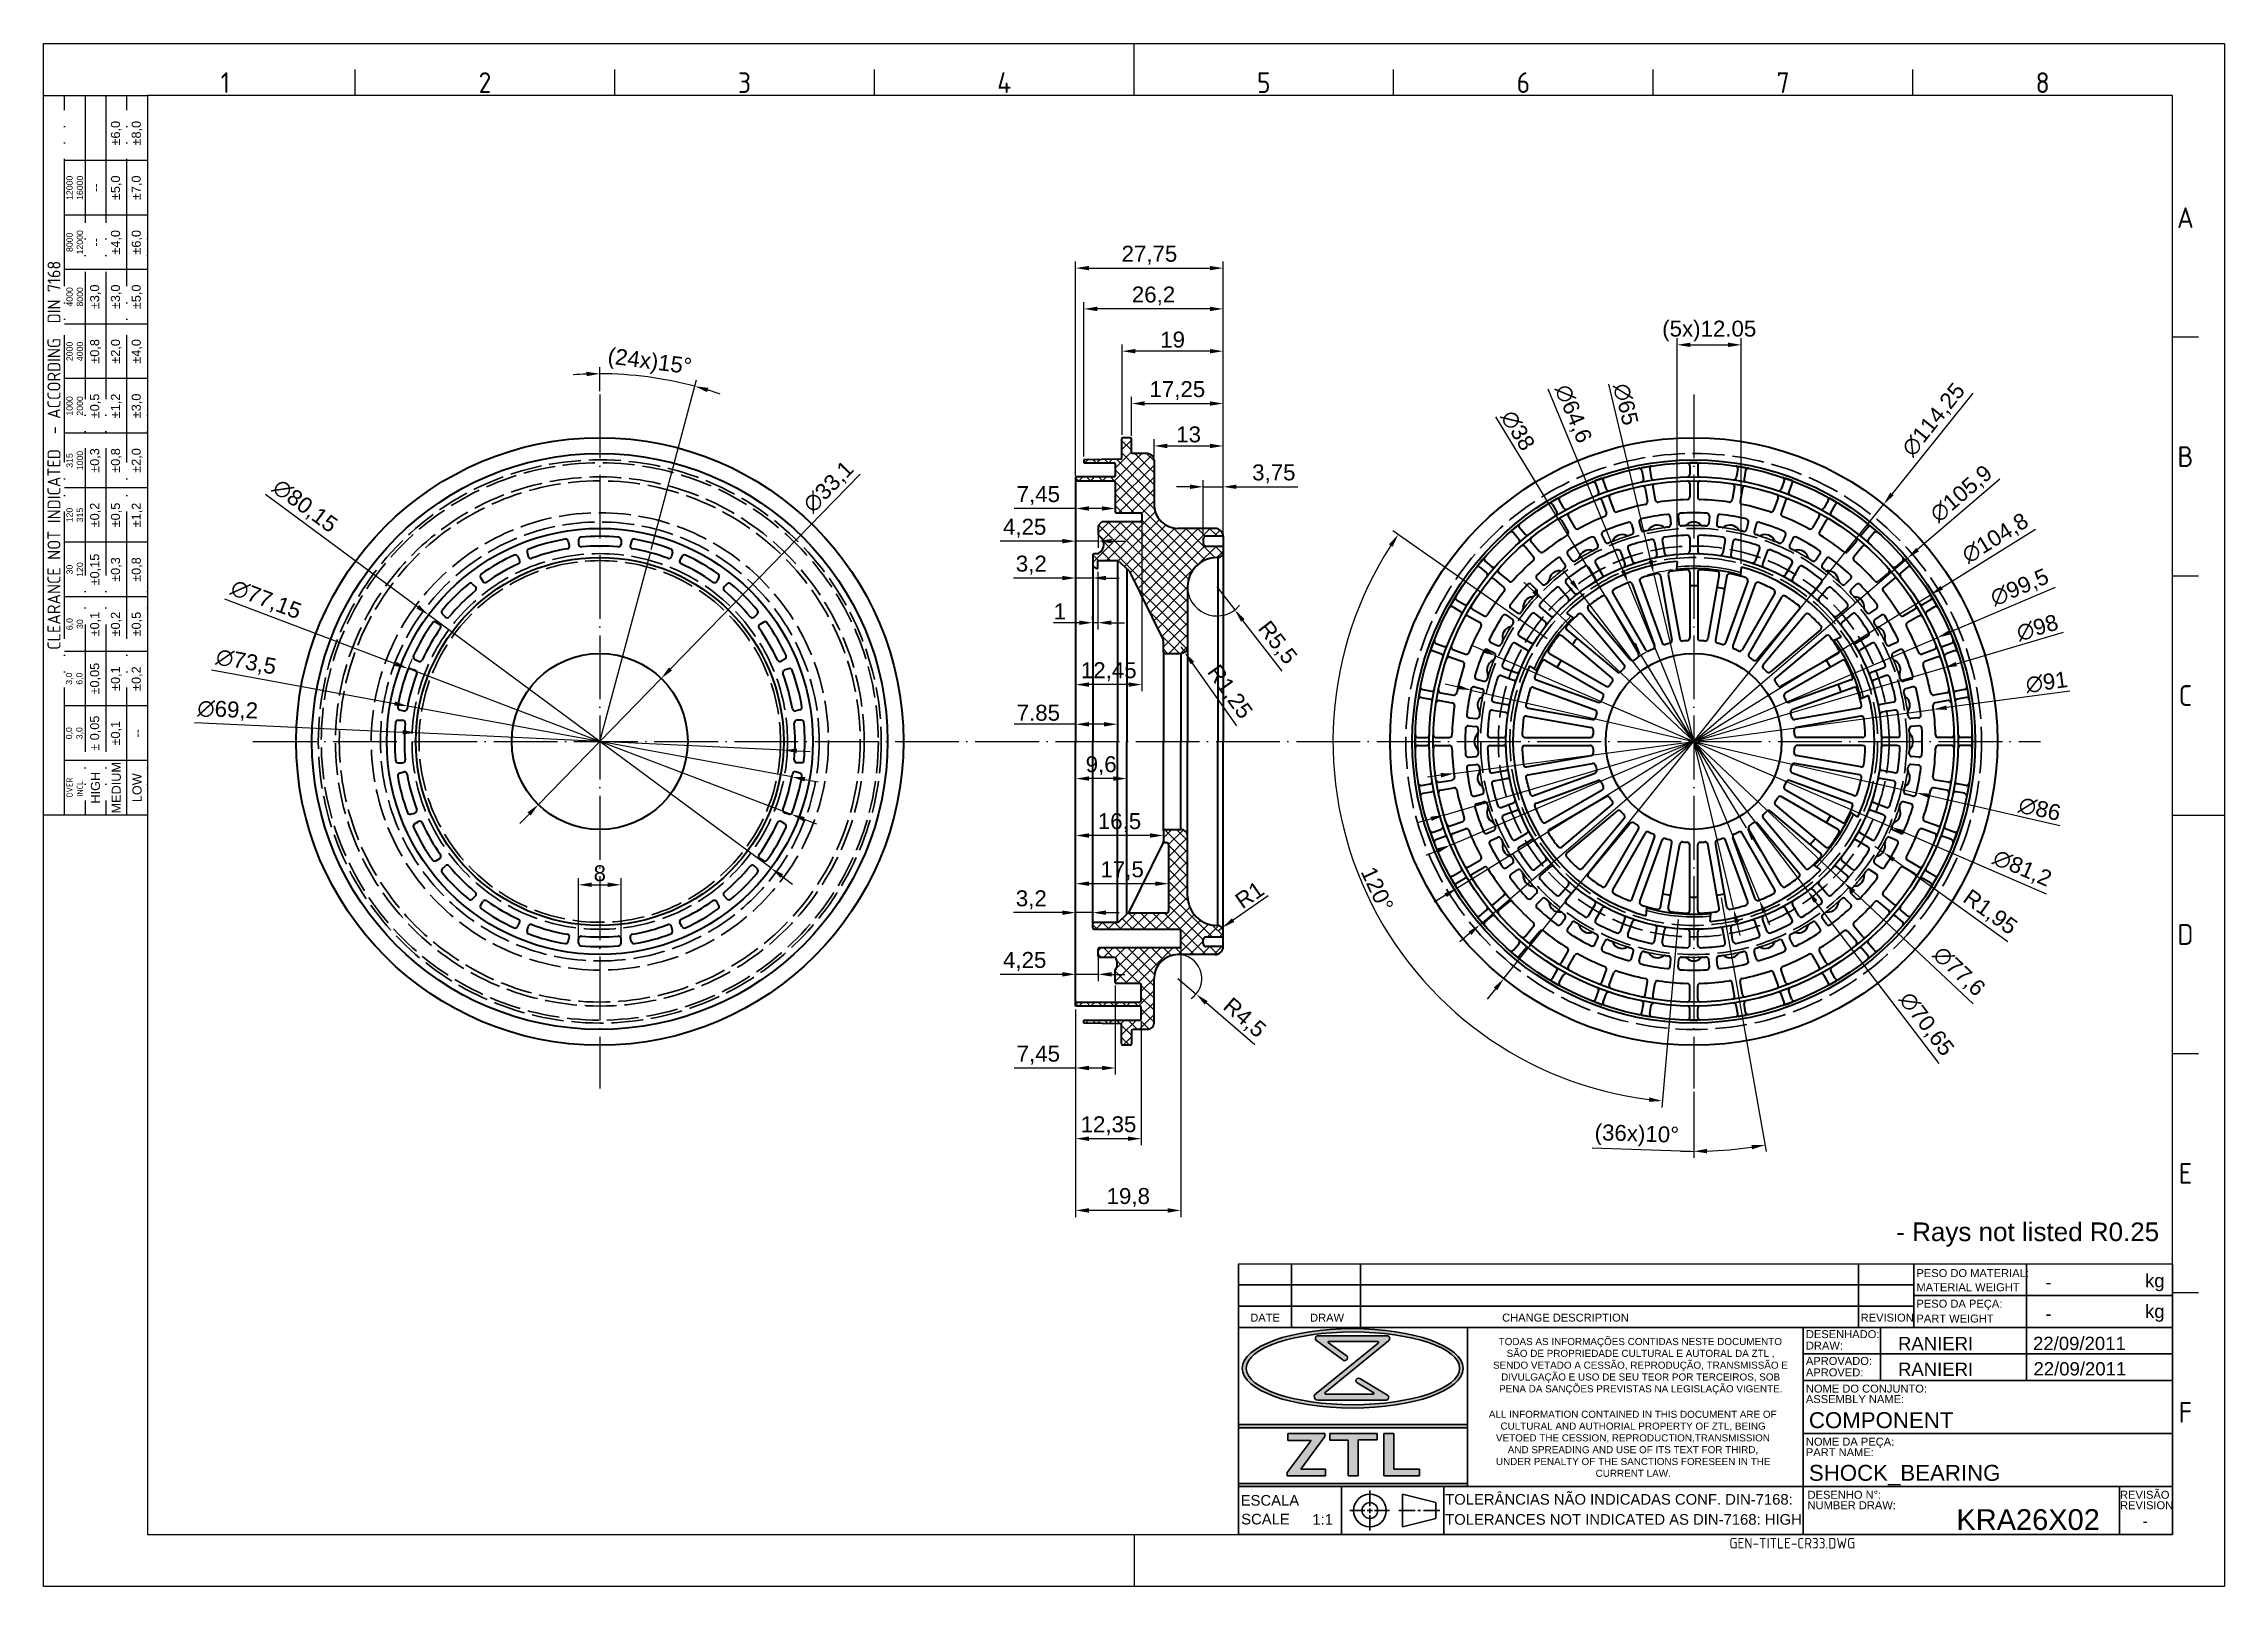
# Model space of a CAD drawing. Header units: millimetres. Extents: x 3180 to 3591, y 1531 to 1821.
import ezdxf
from ezdxf.enums import TextEntityAlignment as Align

# ---------------------------------------------------------------- set-up
doc = ezdxf.new("R2010")
doc.units = ezdxf.units.MM
for name, pattern in [('ACAD_ISO02W100', [15, 12, -3]), ('ACAD_ISO04W100', [30, 24, -3, 0, -3]), ('ACAD_ISO05W100', [33, 24, -3, 0, -3, 0, -3])]:
    doc.linetypes.add(name, pattern=pattern)
for name, color, linetype, lineweight in [('AM_0', 7, 'Continuous', 40), ('AM_4', 1, 'ACAD_ISO04W100', 25), ('AM_5', 3, 'Continuous', 25), ('AM_7', 4, 'Continuous', 35), ('AM_8', 40, 'ACAD_ISO02W100', 35), ('AM_BOR', 2, 'ACAD_ISO05W100', 35)]:
    doc.layers.add(name, color=color, linetype=linetype, lineweight=lineweight)
doc.styles.add('ACISOTS', font='isocp.shx', dxfattribs={"height": 1})
doc.styles.get("Standard").update_dxf_attribs({"font": 'arial.ttf'})
doc.dimstyles.new('ISO-25', dxfattribs={"dimtxt": 3, "dimasz": 2.5, "dimexe": 1.25, "dimexo": 0.625, "dimtad": 1, "dimtxsty": 'Standard', "dimcen": 2.5, "dimadec": 0, "dimazin": 0, "dimtfac": 1, "dimtmove": 0, "dimatfit": 3, "dimfxl": 1, "dimarcsym": 0})

msp = doc.modelspace()

# ---------------------------------------------------------------- texts
at = {"color": 0, "linetype": 'Continuous', "char_height": 1.331, "attachment_point": 1}
for s, width, insert in [('\\pi1.8276;TODAS AS INFORMAÇÕES CONTIDAS NESTE DOCUMENTO \\P\\pi3.3315;SÃO DE PROPRIEDADE CULTURAL E AUTORAL DA ZTL , \\P\\pi0.76803;SENDO VETADO A CESSÃO, REPRODUÇÃO, TRANSMISSÃO E \\P\\pi2.2956;DIVULGAÇÃO E USO DE SEU TEOR POR TERCEIROS, SOB \\P\\pi1.9111;PENA DA SANÇÕES PREVISTAS NA LEGISLAÇÃO VIGENTE.', 56.83521, (3452.346, 1577.454)), ('\\pi-0.0072998;ALL INFORMATION CONTAINED IN THIS DOCUMENT ARE OF \\P\\pi2.1699;CULTURAL AND AUTHORIAL PROPERTY OF ZTL, BEING  \\P\\pi1.3205;VETOED THE CESSION, REPRODUCTION,TRANSMISSION \\P\\pi3.5445;AND SPREADING AND USE OF ITS TEXT FOR THIRD, \\P\\pi1.311;UNDER PENALTY OF THE SANCTIONS FORESEEN IN THE \\P\\pi20.067;CURRENT LAW.', 54.03253, (3452.346, 1563.781))]:
    msp.add_mtext_dynamic_manual_height_columns(s, width=width, gutter_width=12.5, heights=[0], dxfattribs=dict(at, insert=insert))
at = {"layer": 'AM_0', "insert": (3528.975, 1599.179), "char_height": 3.5, "attachment_point": 1}
msp.add_mtext_dynamic_manual_height_columns('- Rays not listed R0.25', width=93.51524, gutter_width=12.5, heights=[0], dxfattribs=at)
at = {"layer": 'AM_8', "color": 0, "linetype": 'Continuous'}
for s, height, p in [('PESO DO MATERIAL:', 1.49737, (3532.765, 1588.917)), ('MATERIAL WEIGHT', 1.49737, (3532.765, 1586.265)), ('kg', 2.4956, (3575.771, 1587.003)), ('PESO DA PEÇA:', 1.49737, (3532.765, 1583.162)), ('kg', 2.4956, (3575.771, 1581.245)), ('DATE', 1.4974, (3407.449, 1580.543)), ('DRAW', 1.4974, (3418.698, 1580.543)), ('CHANGE DESCRIPTION', 1.49737, (3454.828, 1580.543)), ('REVISION', 1.4974, (3522.266, 1580.543)), ('PART WEIGHT', 1.49737, (3532.765, 1580.368)), ('DESENHADO:', 1.4974, (3511.97, 1577.44)), ('DRAW:', 1.4974, (3511.97, 1575.286)), ('APROVADO:', 1.4974, (3511.97, 1572.397)), ('APROVED:', 1.4974, (3511.97, 1570.243)), ('NOME DO CONJUNTO:', 1.49737, (3511.97, 1567.196)), ('ASSEMBLY NAME:', 1.49737, (3511.97, 1565.224)), ('NOME DA PEÇA:', 1.49737, (3511.97, 1557.214)), ('PART NAME:', 1.4974, (3511.97, 1555.242)), ('ESCALA', 1.9965, (3405.644, 1545.932)), ('TOLERÂNCIAS NÃO INDICADAS CONF. DIN-7168:', 1.9965, (3444.109, 1546.118)), ('DESENHO N%%d:', 1.49737, (3512.282, 1547.231)), ('NUMBER DRAW:', 1.49737, (3512.282, 1545.259)), ('REVISÃO', 1.4974, (3571.072, 1547.231)), ('REVISION', 1.4974, (3571.072, 1545.259)), ('SCALE', 1.9965, (3405.738, 1542.404)), ('1:1', 1.9965, (3419.138, 1542.35)), ('TOLERANCES NOT INDICATED AS DIN-7168: HIGH', 1.9965, (3444.109, 1542.35))]:
    msp.add_text(s, height=height, dxfattribs=at).set_placement(p)
for p in [(3557.033, 1587.967), (3557.033, 1582.028)]:
    msp.add_attdef('-', text='', height=2.496, dxfattribs=at).set_placement(p, align=Align.MIDDLE_LEFT)
for tag, p, height in [('RANIERI', (3529.299, 1575.168), 2.496), ('22/09/2011', (3554.705, 1575.197), 2.496), ('RANIERI', (3529.297, 1570.338), 2.496), ('22/09/2011', (3554.785, 1570.421), 2.496), ('COMPONENT', (3512.534, 1560.513), 2.995), ('SHOCK_BEARING', (3512.534, 1550.606), 2.995), ('KRA26X02', (3540.289, 1541.359), 3.904)]:
    msp.add_attdef(tag, p, '', height=height, dxfattribs=at)
msp.add_attdef('-', text='', height=1.952, dxfattribs=at).set_placement((3575.797, 1543.009), align=Align.MIDDLE_CENTER)
at = {"layer": 'AM_8', "color": 0, "linetype": 'Continuous', "style": 'ACISOTS'}
msp.add_attdef('GEN-TITLE-CR33.DWG', (3497.579, 1537.874), '', height=1.997, dxfattribs=at)

# ---------------------------------------------------------------- blocks, each defined once
blk = doc.blocks.new('A3 ZTL')
for p, q in [((19.57, 280.82), (19.57, 9.78)), ((401.17, 280.82), (19.57, 280.82)), ((401.17, 9.78), (401.17, 280.82)), ((19.57, 9.78), (401.17, 9.78))]:
    blk.add_line(p, q)
at = {"layer": 'AM_BOR', "color": 135, "linetype": 'Continuous', "lineweight": 25}
for p, q in [((0, 0), (0, 290.61)), ((0, 290.61), (410.96, 290.61)), ((410.96, 290.61), (410.96, 0)), ((410.96, 0), (0, 0))]:
    blk.add_line(p, q, dxfattribs=at)
at = {"layer": 'AM_BOR', "color": 135, "lineweight": 25}
for p, q in [((205.48, 280.82), (205.48, 290.61)), ((58.71, 280.82), (58.71, 285.71)), ((107.63, 280.82), (107.63, 285.71)), ((156.56, 280.82), (156.56, 285.71)), ((254.4, 280.82), (254.4, 285.71)), ((303.33, 280.82), (303.33, 285.71)), ((352.25, 280.82), (352.25, 285.71)), ((3.91, 145.3), (3.91, 280.82)), ((7.83, 280.82), (7.83, 145.3)), ((11.74, 280.82), (11.74, 145.3)), ((15.66, 145.3), (15.66, 280.82)), ((19.57, 268.59), (3.91, 268.59)), ((19.57, 258.32), (3.91, 258.32)), ((19.57, 248.04), (3.91, 248.04)), ((19.57, 237.77), (3.91, 237.77)), ((406.07, 235.32), (401.17, 235.32)), ((19.57, 227.5), (3.91, 227.5)), ((19.57, 217.22), (3.91, 217.22)), ((19.57, 206.95), (3.91, 206.95)), ((19.57, 196.67), (3.91, 196.67)), ((406.07, 190.31), (401.17, 190.31)), ((19.57, 186.4), (3.91, 186.4)), ((19.57, 176.13), (3.91, 176.13)), ((19.57, 165.85), (3.91, 165.85)), ((19.57, 155.58), (3.91, 155.58)), ((401.17, 145.3), (410.96, 145.3)), ((406.07, 100.29), (401.17, 100.29)), ((406.07, 55.28), (401.17, 55.28)), ((205.48, 9.78), (205.48, 0))]:
    blk.add_line(p, q, dxfattribs=at)
blk.add_lwpolyline([(19.57, 145.3), (0, 145.3), (0, 280.82), (19.57, 280.82)], close=True, dxfattribs=at)
at = {"layer": 'AM_BOR', "color": 135, "lineweight": 25, "style": 'ACISOTS'}
for s, p in [('1', (34.25, 283.27)), ('2', (83.17, 283.27)), ('3', (132.09, 283.27)), ('4', (181.02, 283.27)), ('5', (229.94, 283.27)), ('6', (278.86, 283.27)), ('7', (327.79, 283.27)), ('8', (376.71, 283.27)), ('A', (403.62, 257.83)), ('B', (403.62, 212.82)), ('C', (403.62, 167.81)), ('D', (403.62, 122.8)), ('E', (403.62, 77.79)), ('F', (403.62, 32.78))]:
    blk.add_text(s, height=3.91, dxfattribs=at).set_placement(p, align=Align.MIDDLE)
at = {"layer": 'AM_BOR', "color": 135, "lineweight": 25, "attachment_point": 5, "rotation": 90}
for s, insert, char_height, width in [('±6,0', (13.7, 273.73), 1.712, 10.274), ('±8,0', (17.61, 273.73), 1.712, 10.274), ('12000\\P16000', (5.87, 263.45), 1.174, 10.274), ('--', (9.78, 263.45), 1.712, 10.274), ('±5,0', (13.7, 263.45), 1.712, 10.274), ('±7,0', (17.61, 263.45), 1.712, 10.274), ('8000\\P12000', (5.87, 253.18), 1.174, 10.274), ('±4,0', (13.7, 253.18), 1.712, 10.274), ('±6,0', (17.61, 253.18), 1.712, 10.274), ('--', (9.78, 253.18), 1.712, 10.274), ('{\\Fisocp.shx|c0;CLEARANCE NOT INDICATED  - ACCORDING  DIN 7168}', (1.96, 213.06), 2.4462, 135.5186), ('4000\\P8000', (5.87, 242.91), 1.174, 10.274), ('±3,0', (9.78, 242.91), 1.712, 10.274), ('±3,0', (13.7, 242.91), 1.712, 10.274), ('±5,0', (17.61, 242.91), 1.712, 10.274), ('2000\\P4000', (5.87, 232.63), 1.174, 10.274), ('±0,8', (9.78, 232.63), 1.712, 10.274), ('±2,0', (13.7, 232.63), 1.712, 10.274), ('±4,0', (17.61, 232.63), 1.712, 10.274), ('1000\\P2000', (5.87, 222.36), 1.174, 10.274), ('±0,5', (9.78, 222.36), 1.712, 10.274), ('±1,2', (13.7, 222.36), 1.712, 10.274), ('±3,0', (17.61, 222.36), 1.712, 10.274), ('315\\P1000', (5.87, 212.08), 1.174, 10.274), ('±0,3', (9.78, 212.08), 1.712, 10.274), ('±0,8', (13.7, 212.08), 1.712, 10.274), ('±2,0', (17.61, 212.08), 1.712, 10.274), ('120\\P315', (5.87, 201.81), 1.174, 10.274), ('±0,2', (9.78, 201.81), 1.712, 10.274), ('±0,5', (13.7, 201.81), 1.712, 10.274), ('±1,2', (17.61, 201.81), 1.712, 10.274), ('±0,15', (9.78, 191.54), 1.712, 10.274), ('±0,3', (13.7, 191.54), 1.712, 10.274), ('±0,8', (17.61, 191.54), 1.712, 10.274), ('30\\P120', (5.87, 191.54), 1.174, 10.274), ('6,0\\P30', (5.87, 181.26), 1.174, 10.274), ('±0,1', (9.78, 181.26), 1.712, 10.274), ('±0,2', (13.7, 181.26), 1.712, 10.274), ('±0,5', (17.61, 181.26), 1.712, 10.274), ('±0,05', (9.78, 170.99), 1.712, 10.274), ('±0,1', (13.7, 170.99), 1.712, 10.274), ('±0,2', (17.61, 170.99), 1.712, 10.274), ('3,0\\P6,0', (5.87, 170.99), 1.174, 10.274), ('0,0\\P3,0', (5.87, 160.71), 1.174, 10.274), ('± 0,05', (9.78, 160.71), 1.712, 10.274), ('\\pt4.69206;±0,1', (13.7, 160.71), 1.7123, 10.274), ('--', (17.61, 160.71), 1.712, 10.274), ('{\\Fisocp.shx|c0;OVER\\PINCL.}', (5.87, 150.44), 1.1742, 10.274), ('HIGH', (9.78, 150.44), 1.712, 10.274), ('MEDIUM', (13.7, 150.44), 1.712, 10.274), ('LOW', (17.61, 150.44), 1.712, 10.274)]:
    blk.add_mtext(s, dxfattribs=dict(at, insert=insert, char_height=char_height, width=width))
blk = doc.blocks.new('*D16')
at = {"layer": 'AM_5', "color": 0, "lineweight": -2}
for p, q in [((3543.35, 1755.12), (3528.16, 1736.16)), ((3455.15, 1645.05), (3526.59, 1734.21)), ((3453.59, 1643.1), (3452.02, 1641.15))]:
    blk.add_line(p, q, dxfattribs=at)
at = {"layer": 'AM_5', "color": 0}
for points in [[(3527.83, 1736.42), (3528.48, 1735.9), (3526.59, 1734.21)], [(3453.26, 1643.36), (3453.91, 1642.84), (3455.15, 1645.05)]]:
    blk.add_solid(points, dxfattribs=at)
at = {"layer": 'Defpoints', "color": 0}
for p in [(3526.59, 1734.21), (3455.15, 1645.05)]:
    blk.add_point(p, dxfattribs=at)
at = {"layer": 'AM_5', "color": 0, "insert": (3536.11, 1750.04), "char_height": 3, "attachment_point": 5, "rotation": 51.2933}
blk.add_mtext('∅114,25', dxfattribs=at)
blk = doc.blocks.new('*D17')
at = {"layer": 'AM_5', "color": 0, "lineweight": -2}
for p, q in [((3548.47, 1738.98), (3532.98, 1725.71)), ((3450.66, 1655.18), (3531.08, 1724.08)), ((3448.76, 1653.56), (3446.86, 1651.93))]:
    blk.add_line(p, q, dxfattribs=at)
at = {"layer": 'AM_5', "color": 0}
for points in [[(3532.71, 1726.02), (3533.25, 1725.39), (3531.08, 1724.08)], [(3448.49, 1653.87), (3449.03, 1653.24), (3450.66, 1655.18)]]:
    blk.add_solid(points, dxfattribs=at)
at = {"layer": 'Defpoints', "color": 0}
for p in [(3531.08, 1724.08), (3450.66, 1655.18)]:
    blk.add_point(p, dxfattribs=at)
at = {"layer": 'AM_5', "color": 0, "insert": (3541.3, 1736.09), "char_height": 3, "attachment_point": 5, "rotation": 40.5861}
blk.add_mtext('∅105,9', dxfattribs=at)
blk = doc.blocks.new('*D18')
at = {"layer": 'AM_5', "color": 0, "lineweight": -2}
for p, q in [((3555.19, 1729.47), (3537.54, 1718.54)), ((3446.33, 1662.04), (3535.42, 1717.23)), ((3444.2, 1660.72), (3442.07, 1659.41))]:
    blk.add_line(p, q, dxfattribs=at)
at = {"layer": 'AM_5', "color": 0}
for points in [[(3537.32, 1718.9), (3537.76, 1718.19), (3535.42, 1717.23)], [(3443.98, 1661.08), (3444.42, 1660.37), (3446.33, 1662.04)]]:
    blk.add_solid(points, dxfattribs=at)
at = {"layer": 'Defpoints', "color": 0}
for p in [(3535.42, 1717.23), (3446.33, 1662.04)]:
    blk.add_point(p, dxfattribs=at)
at = {"layer": 'AM_5', "color": 0, "insert": (3547.67, 1727.73), "char_height": 3, "attachment_point": 5, "rotation": 31.7749}
blk.add_mtext('∅104,8', dxfattribs=at)
blk = doc.blocks.new('*D19')
at = {"layer": 'AM_5', "color": 0, "lineweight": -2}
for p, q in [((3558.87, 1718.6), (3538.94, 1710.11)), ((3445.1, 1670.14), (3536.64, 1709.13)), ((3442.8, 1669.16), (3440.5, 1668.18))]:
    blk.add_line(p, q, dxfattribs=at)
at = {"layer": 'AM_5', "color": 0}
for points in [[(3538.78, 1710.49), (3539.11, 1709.73), (3536.64, 1709.13)], [(3442.64, 1669.54), (3442.97, 1668.77), (3445.1, 1670.14)]]:
    blk.add_solid(points, dxfattribs=at)
at = {"layer": 'Defpoints', "color": 0}
for p in [(3536.64, 1709.13), (3445.1, 1670.14)]:
    blk.add_point(p, dxfattribs=at)
at = {"layer": 'AM_5', "color": 0, "insert": (3552.23, 1718.46), "char_height": 3, "attachment_point": 5, "rotation": 23.0729}
blk.add_mtext('∅99,5', dxfattribs=at)
blk = doc.blocks.new('*D20')
at = {"layer": 'AM_5', "color": 0, "lineweight": -2}
for p, q in [((3560.39, 1710.1), (3540.27, 1704.18)), ((3443.87, 1675.79), (3537.88, 1703.47)), ((3441.47, 1675.08), (3439.07, 1674.38))]:
    blk.add_line(p, q, dxfattribs=at)
at = {"layer": 'AM_5', "color": 0}
for points in [[(3540.16, 1704.58), (3540.39, 1703.78), (3537.88, 1703.47)], [(3441.35, 1675.48), (3441.59, 1674.68), (3443.87, 1675.79)]]:
    blk.add_solid(points, dxfattribs=at)
at = {"layer": 'Defpoints', "color": 0}
for p in [(3537.88, 1703.47), (3443.87, 1675.79)]:
    blk.add_point(p, dxfattribs=at)
at = {"layer": 'AM_5', "color": 0, "insert": (3555.53, 1711.01), "char_height": 3, "attachment_point": 5, "rotation": 16.4084}
blk.add_mtext('∅98', dxfattribs=at)
blk = doc.blocks.new('*D21')
at = {"layer": 'AM_5', "color": 0, "lineweight": -2}
for p, q in [((3561.64, 1699.08), (3538.45, 1695.99)), ((3445.77, 1683.61), (3535.97, 1695.66)), ((3443.29, 1683.28), (3440.82, 1682.95))]:
    blk.add_line(p, q, dxfattribs=at)
at = {"layer": 'AM_5', "color": 0}
for points in [[(3538.39, 1696.4), (3538.5, 1695.57), (3535.97, 1695.66)], [(3443.24, 1683.69), (3443.35, 1682.86), (3445.77, 1683.61)]]:
    blk.add_solid(points, dxfattribs=at)
at = {"layer": 'Defpoints', "color": 0}
for p in [(3535.97, 1695.66), (3445.77, 1683.61)]:
    blk.add_point(p, dxfattribs=at)
at = {"layer": 'AM_5', "color": 0, "insert": (3557.27, 1700.76), "char_height": 3, "attachment_point": 5, "rotation": 7.6074}
blk.add_mtext('∅91', dxfattribs=at)
blk = doc.blocks.new('*D23')
at = {"layer": 'AM_5', "color": 0, "lineweight": -2}
for p, q in [((3446.54, 1699.86), (3444.1, 1700.42)), ((3448.97, 1699.3), (3532.77, 1679.97)), ((3559.74, 1673.74), (3535.21, 1679.4))]:
    blk.add_line(p, q, dxfattribs=at)
at = {"layer": 'AM_5', "color": 0}
for points in [[(3446.63, 1700.27), (3446.44, 1699.45), (3448.97, 1699.3)], [(3535.3, 1679.81), (3535.11, 1679), (3532.77, 1679.97)]]:
    blk.add_solid(points, dxfattribs=at)
at = {"layer": 'Defpoints', "color": 0}
for p in [(3448.97, 1699.3), (3532.77, 1679.97)]:
    blk.add_point(p, dxfattribs=at)
at = {"layer": 'AM_5', "color": 0, "insert": (3555.95, 1676.92), "char_height": 3, "attachment_point": 5, "rotation": 347.0092}
blk.add_mtext('∅86', dxfattribs=at)
blk = doc.blocks.new('*D24')
at = {"layer": 'AM_5', "color": 0, "lineweight": -2}
for p, q in [((3451.31, 1706.73), (3449.02, 1707.73)), ((3453.6, 1705.74), (3528.14, 1673.52)), ((3557.26, 1660.93), (3530.43, 1672.53))]:
    blk.add_line(p, q, dxfattribs=at)
blk.add_arc((3490.87, 1689.63), 40.6, 334.859, 336.7097, dxfattribs=at)
at = {"layer": 'AM_5', "color": 0}
for points in [[(3451.48, 1707.12), (3451.14, 1706.35), (3453.6, 1705.74)], [(3530.6, 1672.91), (3530.27, 1672.15), (3528.14, 1673.52)]]:
    blk.add_solid(points, dxfattribs=at)
at = {"layer": 'Defpoints', "color": 0}
for p in [(3453.6, 1705.74), (3528.14, 1673.52)]:
    blk.add_point(p, dxfattribs=at)
at = {"layer": 'AM_5', "color": 0, "insert": (3552.61, 1665.64), "char_height": 3, "attachment_point": 5, "rotation": 336.623}
blk.add_mtext('∅81,2', dxfattribs=at)
blk = doc.blocks.new('*D25')
at = {"layer": 'AM_5', "color": 0, "lineweight": -2}
for p, q in [((3524.93, 1669.97), (3526.51, 1668.83)), ((3549.96, 1651.93), (3528.54, 1667.37))]:
    blk.add_line(p, q, dxfattribs=at)
at = {"layer": 'AM_5', "color": 0}
blk.add_solid([(3528.78, 1667.71), (3528.29, 1667.03), (3526.51, 1668.83)], dxfattribs=at)
at = {"layer": 'Defpoints', "color": 0}
for p in [(3524.93, 1669.97), (3526.51, 1668.83)]:
    blk.add_point(p, dxfattribs=at)
at = {"layer": 'AM_5', "color": 0, "insert": (3546.53, 1657.39), "char_height": 3, "attachment_point": 5, "rotation": 324.2147}
blk.add_mtext('R1,95', dxfattribs=at)
blk = doc.blocks.new('*D26')
at = {"layer": 'AM_5', "color": 0, "lineweight": -2}
for p, q in [((3460.75, 1717.89), (3458.93, 1719.6)), ((3462.58, 1716.18), (3519.17, 1663.08)), ((3543.47, 1640.28), (3520.99, 1661.37))]:
    blk.add_line(p, q, dxfattribs=at)
blk.add_arc((3490.87, 1689.63), 38.8, 314.977, 320.9474, dxfattribs=at)
at = {"layer": 'AM_5', "color": 0}
for points in [[(3461.04, 1718.2), (3460.47, 1717.59), (3462.58, 1716.18)], [(3521.28, 1661.68), (3520.7, 1661.07), (3519.17, 1663.08)]]:
    blk.add_solid(points, dxfattribs=at)
at = {"layer": 'Defpoints', "color": 0}
for p in [(3462.58, 1716.18), (3519.17, 1663.08)]:
    blk.add_point(p, dxfattribs=at)
at = {"layer": 'AM_5', "color": 0, "insert": (3540.68, 1646.29), "char_height": 3, "attachment_point": 5, "rotation": 316.8228}
blk.add_mtext('∅77,6', dxfattribs=at)
blk = doc.blocks.new('*D27')
at = {"layer": 'AM_5', "color": 0, "lineweight": -2}
for p, q in [((3467.94, 1719.72), (3466.43, 1721.7)), ((3469.46, 1717.73), (3512.28, 1661.54)), ((3537.03, 1629.07), (3513.8, 1659.55))]:
    blk.add_line(p, q, dxfattribs=at)
at = {"layer": 'AM_5', "color": 0}
for points in [[(3468.28, 1719.97), (3467.61, 1719.46), (3469.46, 1717.73)], [(3514.13, 1659.8), (3513.47, 1659.3), (3512.28, 1661.54)]]:
    blk.add_solid(points, dxfattribs=at)
at = {"layer": 'Defpoints', "color": 0}
for p in [(3469.46, 1717.73), (3512.28, 1661.54)]:
    blk.add_point(p, dxfattribs=at)
at = {"layer": 'AM_5', "color": 0, "insert": (3534.56, 1636.4), "char_height": 3, "attachment_point": 5, "rotation": 307.3125}
blk.add_mtext('∅70,65', dxfattribs=at)
blk = doc.blocks.new('*D28')
at = {"layer": 'AM_5', "color": 0, "lineweight": -2}
for p, q in [((3222.18, 1736.14), (3250.85, 1714.94)), ((3317.31, 1665.81), (3252.86, 1713.46)), ((3319.32, 1664.32), (3321.33, 1662.83))]:
    blk.add_line(p, q, dxfattribs=at)
at = {"layer": 'AM_5', "color": 0}
for points in [[(3251.1, 1715.28), (3250.6, 1714.61), (3252.86, 1713.46)], [(3319.57, 1664.66), (3319.07, 1663.99), (3317.31, 1665.81)]]:
    blk.add_solid(points, dxfattribs=at)
at = {"layer": 'Defpoints', "color": 0}
for p in [(3252.86, 1713.46), (3317.31, 1665.81)]:
    blk.add_point(p, dxfattribs=at)
at = {"layer": 'AM_5', "color": 0, "insert": (3229.54, 1733.78), "char_height": 3, "attachment_point": 5, "rotation": 323.5224}
blk.add_mtext('∅80,15', dxfattribs=at)
blk = doc.blocks.new('*D29')
at = {"layer": 'AM_5', "color": 0, "lineweight": -2}
for p, q in [((3214.51, 1716.45), (3246.69, 1704.22)), ((3321.14, 1675.93), (3249.02, 1703.33)), ((3323.48, 1675.04), (3325.82, 1674.15))]:
    blk.add_line(p, q, dxfattribs=at)
blk.add_arc((3285.08, 1689.63), 38.58, 156.2026, 161.0504, dxfattribs=at)
at = {"layer": 'AM_5', "color": 0}
for points in [[(3246.84, 1704.61), (3246.54, 1703.83), (3249.02, 1703.33)], [(3323.63, 1675.43), (3323.33, 1674.65), (3321.14, 1675.93)]]:
    blk.add_solid(points, dxfattribs=at)
at = {"layer": 'Defpoints', "color": 0}
for p in [(3249.02, 1703.33), (3321.14, 1675.93)]:
    blk.add_point(p, dxfattribs=at)
at = {"layer": 'AM_5', "color": 0, "insert": (3222.24, 1716.16), "char_height": 3, "attachment_point": 5, "rotation": 339.1938}
blk.add_mtext('∅77,15', dxfattribs=at)
blk = doc.blocks.new('*D30')
at = {"layer": 'AM_5', "color": 0, "lineweight": -2}
for p, q in [((3212.02, 1703.11), (3246.49, 1696.75)), ((3321.22, 1682.97), (3248.94, 1696.3)), ((3323.68, 1682.51), (3326.14, 1682.06))]:
    blk.add_line(p, q, dxfattribs=at)
at = {"layer": 'AM_5', "color": 0}
for points in [[(3246.56, 1697.16), (3246.41, 1696.34), (3248.94, 1696.3)], [(3323.76, 1682.92), (3323.61, 1682.1), (3321.22, 1682.97)]]:
    blk.add_solid(points, dxfattribs=at)
at = {"layer": 'Defpoints', "color": 0}
for p in [(3248.94, 1696.3), (3321.22, 1682.97)]:
    blk.add_point(p, dxfattribs=at)
at = {"layer": 'AM_5', "color": 0, "insert": (3218.53, 1704.43), "char_height": 3, "attachment_point": 5, "rotation": 349.5482}
blk.add_mtext('∅73,5', dxfattribs=at)
blk = doc.blocks.new('*D31')
at = {"layer": 'AM_5', "color": 0, "lineweight": -2}
for p, q in [((3208.83, 1693.23), (3248.03, 1691.38)), ((3319.65, 1688), (3250.52, 1691.27)), ((3322.14, 1687.88), (3324.64, 1687.76))]:
    blk.add_line(p, q, dxfattribs=at)
at = {"layer": 'AM_5', "color": 0}
for points in [[(3248.04, 1691.8), (3248.01, 1690.97), (3250.52, 1691.27)], [(3322.16, 1688.3), (3322.12, 1687.47), (3319.65, 1688)]]:
    blk.add_solid(points, dxfattribs=at)
at = {"layer": 'Defpoints', "color": 0}
for p in [(3250.52, 1691.27), (3319.65, 1688)]:
    blk.add_point(p, dxfattribs=at)
at = {"layer": 'AM_5', "color": 0, "insert": (3215.08, 1695.42), "char_height": 3, "attachment_point": 5, "rotation": 357.2952}
blk.add_mtext('∅69,2', dxfattribs=at)
blk = doc.blocks.new('*D33')
at = {"layer": 'AM_5', "color": 0, "lineweight": -2}
for p, q in [((3334.09, 1739.88), (3298.38, 1703.27)), ((3273.53, 1677.78), (3296.64, 1701.48)), ((3271.78, 1675.99), (3270.04, 1674.2))]:
    blk.add_line(p, q, dxfattribs=at)
at = {"layer": 'AM_5', "color": 0}
for points in [[(3298.09, 1703.56), (3298.68, 1702.98), (3296.64, 1701.48)], [(3271.48, 1676.29), (3272.08, 1675.7), (3273.53, 1677.78)]]:
    blk.add_solid(points, dxfattribs=at)
at = {"layer": 'Defpoints', "color": 0}
for p in [(3296.64, 1701.48), (3273.53, 1677.78)]:
    blk.add_point(p, dxfattribs=at)
at = {"layer": 'AM_5', "color": 0, "insert": (3328.23, 1737.41), "char_height": 3, "attachment_point": 5, "rotation": 45.7162}
blk.add_mtext('∅33,1', dxfattribs=at)
blk = doc.blocks.new('*D35')
at = {"layer": 'AM_5', "color": 0, "lineweight": -2}
for p, q in [((3285.08, 1755.51), (3285.08, 1760.03)), ((3294.76, 1725.73), (3303.3, 1757.63))]:
    blk.add_line(p, q, dxfattribs=at)
for start, end in [(92.0717, 94.1435), (75, 90), (70.8565, 72.9283)]:
    blk.add_arc((3285.08, 1689.63), 69.14, start, end, dxfattribs=at)
at = {"layer": 'AM_5', "color": 0}
for points in [[(3282.58, 1759.15), (3282.59, 1758.31), (3285.08, 1758.78)], [(3305.27, 1755.33), (3305.5, 1756.13), (3302.98, 1756.42)]]:
    blk.add_solid(points, dxfattribs=at)
at = {"layer": 'Defpoints', "color": 0}
for p in [(3297.09, 1757.73), (3285.08, 1754.89), (3294.6, 1725.13), (3285.08, 1689.63), (3285.08, 1624.38)]:
    blk.add_point(p, dxfattribs=at)
at = {"layer": 'AM_5', "color": 0, "insert": (3294.45, 1760.75), "char_height": 3, "attachment_point": 5, "rotation": 352.5}
blk.add_mtext('(24x)15%%d', dxfattribs=at)
blk = doc.blocks.new('*D36')
at = {"layer": 'AM_5', "color": 0, "lineweight": -2}
for p, q in [((3281.08, 1652.76), (3281.08, 1663.93)), ((3283.58, 1662.68), (3286.58, 1662.68)), ((3289.08, 1652.76), (3289.08, 1663.93))]:
    blk.add_line(p, q, dxfattribs=at)
at = {"layer": 'AM_5', "color": 0}
for points in [[(3283.58, 1663.1), (3283.58, 1662.27), (3281.08, 1662.68)], [(3286.58, 1663.1), (3286.58, 1662.27), (3289.08, 1662.68)]]:
    blk.add_solid(points, dxfattribs=at)
at = {"layer": 'Defpoints', "color": 0}
for p in [(3289.08, 1662.68), (3281.08, 1652.13), (3289.08, 1652.13)]:
    blk.add_point(p, dxfattribs=at)
at = {"layer": 'AM_5', "color": 0, "insert": (3285.08, 1664.84), "char_height": 3, "attachment_point": 5}
blk.add_mtext('8', dxfattribs=at)
blk = doc.blocks.new('*D39')
at = {"layer": 'AM_5', "color": 0, "lineweight": -2}
for p, q in [((3374.6, 1739.63), (3374.6, 1779.89)), ((3377.1, 1778.64), (3399.85, 1778.64)), ((3402.35, 1728.83), (3402.35, 1779.89))]:
    blk.add_line(p, q, dxfattribs=at)
at = {"layer": 'AM_5', "color": 0}
for points in [[(3377.1, 1779.06), (3377.1, 1778.23), (3374.6, 1778.64)], [(3399.85, 1779.06), (3399.85, 1778.23), (3402.35, 1778.64)]]:
    blk.add_solid(points, dxfattribs=at)
at = {"layer": 'Defpoints', "color": 0}
for p in [(3402.35, 1778.64), (3374.6, 1739.01), (3402.35, 1728.21)]:
    blk.add_point(p, dxfattribs=at)
at = {"layer": 'AM_5', "color": 0, "insert": (3388.48, 1781.07), "char_height": 3, "attachment_point": 5}
blk.add_mtext('27,75', dxfattribs=at)
blk = doc.blocks.new('*D40')
at = {"layer": 'AM_5', "color": 0, "lineweight": -2}
for p, q in [((3376.15, 1743.21), (3376.15, 1772.22)), ((3399.85, 1770.97), (3378.65, 1770.97)), ((3402.35, 1729.46), (3402.35, 1772.22))]:
    blk.add_line(p, q, dxfattribs=at)
at = {"layer": 'AM_5', "color": 0}
for points in [[(3378.65, 1771.39), (3378.65, 1770.55), (3376.15, 1770.97)], [(3399.85, 1771.39), (3399.85, 1770.55), (3402.35, 1770.97)]]:
    blk.add_solid(points, dxfattribs=at)
at = {"layer": 'Defpoints', "color": 0}
for p in [(3376.15, 1770.97), (3376.15, 1742.58), (3402.35, 1728.83)]:
    blk.add_point(p, dxfattribs=at)
at = {"layer": 'AM_5', "color": 0, "insert": (3389.25, 1773.4), "char_height": 3, "attachment_point": 5}
blk.add_mtext('26,2', dxfattribs=at)
blk = doc.blocks.new('*D41')
at = {"layer": 'AM_5', "color": 0, "lineweight": -2}
for p, q in [((3383.33, 1747.31), (3383.33, 1764.27)), ((3402.35, 1730.08), (3402.35, 1764.27)), ((3399.85, 1763.02), (3385.83, 1763.02))]:
    blk.add_line(p, q, dxfattribs=at)
at = {"layer": 'AM_5', "color": 0}
for points in [[(3385.83, 1763.44), (3385.83, 1762.61), (3383.33, 1763.02)], [(3399.85, 1763.44), (3399.85, 1762.61), (3402.35, 1763.02)]]:
    blk.add_solid(points, dxfattribs=at)
at = {"layer": 'Defpoints', "color": 0}
for p in [(3383.33, 1763.02), (3383.33, 1746.68), (3402.35, 1729.46)]:
    blk.add_point(p, dxfattribs=at)
at = {"layer": 'AM_5', "color": 0, "insert": (3392.84, 1765.18), "char_height": 3, "attachment_point": 5}
blk.add_mtext('19', dxfattribs=at)
blk = doc.blocks.new('*D42')
at = {"layer": 'AM_5', "color": 0, "lineweight": -2}
for p, q in [((3385.1, 1747.13), (3385.1, 1754.43)), ((3387.6, 1753.18), (3399.85, 1753.18)), ((3402.35, 1730.71), (3402.35, 1754.43))]:
    blk.add_line(p, q, dxfattribs=at)
at = {"layer": 'AM_5', "color": 0}
for points in [[(3387.6, 1753.6), (3387.6, 1752.76), (3385.1, 1753.18)], [(3399.85, 1753.6), (3399.85, 1752.76), (3402.35, 1753.18)]]:
    blk.add_solid(points, dxfattribs=at)
at = {"layer": 'Defpoints', "color": 0}
for p in [(3402.35, 1753.18), (3385.1, 1746.51), (3402.35, 1730.08)]:
    blk.add_point(p, dxfattribs=at)
at = {"layer": 'AM_5', "color": 0, "insert": (3393.73, 1755.61), "char_height": 3, "attachment_point": 5}
blk.add_mtext('17,25', dxfattribs=at)
blk = doc.blocks.new('*D43')
at = {"layer": 'AM_5', "color": 0, "lineweight": -2}
for p, q in [((3389.35, 1743.16), (3389.35, 1746.45)), ((3391.85, 1745.2), (3399.85, 1745.2)), ((3402.35, 1730.71), (3402.35, 1746.45))]:
    blk.add_line(p, q, dxfattribs=at)
at = {"layer": 'AM_5', "color": 0}
for points in [[(3391.85, 1745.62), (3391.85, 1744.78), (3389.35, 1745.2)], [(3399.85, 1745.62), (3399.85, 1744.78), (3402.35, 1745.2)]]:
    blk.add_solid(points, dxfattribs=at)
at = {"layer": 'Defpoints', "color": 0}
for p in [(3402.35, 1745.2), (3389.35, 1742.53), (3402.35, 1730.08)]:
    blk.add_point(p, dxfattribs=at)
at = {"layer": 'AM_5', "color": 0, "insert": (3395.85, 1747.36), "char_height": 3, "attachment_point": 5}
blk.add_mtext('13', dxfattribs=at)
blk = doc.blocks.new('*D44')
at = {"layer": 'AM_5', "color": 0, "lineweight": -2}
for p, q in [((3396.1, 1737.52), (3393.6, 1737.52)), ((3398.6, 1728.33), (3398.6, 1738.77)), ((3398.6, 1737.52), (3402.35, 1737.52)), ((3402.35, 1728.83), (3402.35, 1738.77)), ((3404.85, 1737.52), (3416.42, 1737.52))]:
    blk.add_line(p, q, dxfattribs=at)
at = {"layer": 'AM_5', "color": 0}
for points in [[(3396.1, 1737.94), (3396.1, 1737.11), (3398.6, 1737.52)], [(3404.85, 1737.94), (3404.85, 1737.11), (3402.35, 1737.52)]]:
    blk.add_solid(points, dxfattribs=at)
at = {"layer": 'Defpoints', "color": 0}
for p in [(3402.35, 1737.52), (3398.6, 1727.71), (3402.35, 1728.21)]:
    blk.add_point(p, dxfattribs=at)
at = {"layer": 'AM_5', "color": 0, "insert": (3411.88, 1739.95), "char_height": 3, "attachment_point": 5}
blk.add_mtext('3,75', dxfattribs=at)
blk = doc.blocks.new('*D45')
at = {"layer": 'AM_5', "color": 0, "lineweight": -2}
for p, q in [((3374.6, 1738.01), (3374.6, 1732.19)), ((3374.6, 1733.44), (3363.06, 1733.44)), ((3379.55, 1733.44), (3377.1, 1733.44)), ((3382.05, 1733.51), (3382.05, 1734.69))]:
    blk.add_line(p, q, dxfattribs=at)
at = {"layer": 'AM_5', "color": 0}
for points in [[(3377.1, 1733.86), (3377.1, 1733.03), (3374.6, 1733.44)], [(3379.55, 1733.86), (3379.55, 1733.03), (3382.05, 1733.44)]]:
    blk.add_solid(points, dxfattribs=at)
at = {"layer": 'Defpoints', "color": 0}
for p in [(3374.6, 1738.63), (3382.05, 1733.44), (3382.05, 1732.88)]:
    blk.add_point(p, dxfattribs=at)
at = {"layer": 'AM_5', "color": 0, "insert": (3367.58, 1735.87), "char_height": 3, "attachment_point": 5}
blk.add_mtext('7,45', dxfattribs=at)
blk = doc.blocks.new('*D46')
at = {"layer": 'AM_5', "color": 0, "lineweight": -2}
for p, q in [((3387.05, 1731.14), (3387.05, 1699.08)), ((3374.6, 1700.95), (3374.6, 1701.58)), ((3384.55, 1700.33), (3377.1, 1700.33))]:
    blk.add_line(p, q, dxfattribs=at)
at = {"layer": 'AM_5', "color": 0}
for points in [[(3377.1, 1700.74), (3377.1, 1699.91), (3374.6, 1700.33)], [(3384.55, 1700.74), (3384.55, 1699.91), (3387.05, 1700.33)]]:
    blk.add_solid(points, dxfattribs=at)
at = {"layer": 'Defpoints', "color": 0}
for p in [(3387.05, 1731.77), (3374.6, 1700.33), (3374.6, 1700.33)]:
    blk.add_point(p, dxfattribs=at)
at = {"layer": 'AM_5', "color": 0, "insert": (3380.83, 1702.75), "char_height": 3, "attachment_point": 5}
blk.add_mtext('12,45', dxfattribs=at)
blk = doc.blocks.new('*D47')
at = {"layer": 'AM_5', "color": 0, "lineweight": -2}
for p, q in [((3378.8, 1721.51), (3378.8, 1710.71)), ((3375.3, 1711.96), (3370.45, 1711.96)), ((3377.8, 1712.59), (3377.8, 1713.21)), ((3378.8, 1711.96), (3377.8, 1711.96)), ((3381.3, 1711.96), (3383.8, 1711.96))]:
    blk.add_line(p, q, dxfattribs=at)
at = {"layer": 'AM_5', "color": 0}
for points in [[(3375.3, 1712.38), (3375.3, 1711.55), (3377.8, 1711.96)], [(3381.3, 1712.38), (3381.3, 1711.55), (3378.8, 1711.96)]]:
    blk.add_solid(points, dxfattribs=at)
at = {"layer": 'Defpoints', "color": 0}
for p in [(3378.8, 1722.13), (3377.8, 1711.96), (3377.8, 1711.96)]:
    blk.add_point(p, dxfattribs=at)
at = {"layer": 'AM_5', "color": 0, "insert": (3371.63, 1714.09), "char_height": 3, "attachment_point": 5}
blk.add_mtext('1', dxfattribs=at)
blk = doc.blocks.new('*D48')
at = {"layer": 'AM_5', "color": 0, "lineweight": -2}
for p, q in [((3374.6, 1692.87), (3363.06, 1692.87)), ((3374.6, 1690.26), (3374.6, 1694.12)), ((3379.95, 1692.87), (3377.1, 1692.87)), ((3382.45, 1690.26), (3382.45, 1694.12))]:
    blk.add_line(p, q, dxfattribs=at)
at = {"layer": 'AM_5', "color": 0}
for points in [[(3377.1, 1693.28), (3377.1, 1692.45), (3374.6, 1692.87)], [(3379.95, 1693.28), (3379.95, 1692.45), (3382.45, 1692.87)]]:
    blk.add_solid(points, dxfattribs=at)
at = {"layer": 'Defpoints', "color": 0}
for p in [(3374.6, 1692.87), (3374.6, 1689.63), (3382.45, 1689.63)]:
    blk.add_point(p, dxfattribs=at)
at = {"layer": 'AM_5', "color": 0, "insert": (3367.58, 1695.02), "char_height": 3, "attachment_point": 5}
blk.add_mtext('7.85', dxfattribs=at)
blk = doc.blocks.new('*D49')
at = {"layer": 'AM_5', "color": 0, "lineweight": -2}
for p, q in [((3374.6, 1683.28), (3374.6, 1683.9)), ((3381.71, 1682.65), (3377.1, 1682.65)), ((3384.21, 1683.28), (3384.21, 1683.9))]:
    blk.add_line(p, q, dxfattribs=at)
at = {"layer": 'AM_5', "color": 0}
for points in [[(3377.1, 1683.07), (3377.1, 1682.24), (3374.6, 1682.65)], [(3381.71, 1683.07), (3381.71, 1682.24), (3384.21, 1682.65)]]:
    blk.add_solid(points, dxfattribs=at)
at = {"layer": 'Defpoints', "color": 0}
for p in [(3374.6, 1682.65), (3374.6, 1682.65), (3384.21, 1682.65)]:
    blk.add_point(p, dxfattribs=at)
at = {"layer": 'AM_5', "color": 0, "insert": (3379.4, 1685.08), "char_height": 3, "attachment_point": 5}
blk.add_mtext('9,6', dxfattribs=at)
blk = doc.blocks.new('*D50')
at = {"layer": 'AM_5', "color": 0, "lineweight": -2}
for p, q in [((3372.1, 1727.3), (3360.42, 1727.3)), ((3374.6, 1727.93), (3374.6, 1728.55)), ((3378.85, 1727.3), (3374.6, 1727.3)), ((3378.85, 1728.81), (3378.85, 1726.05)), ((3381.35, 1727.3), (3383.85, 1727.3))]:
    blk.add_line(p, q, dxfattribs=at)
at = {"layer": 'AM_5', "color": 0}
for points in [[(3372.1, 1727.72), (3372.1, 1726.88), (3374.6, 1727.3)], [(3381.35, 1727.72), (3381.35, 1726.88), (3378.85, 1727.3)]]:
    blk.add_solid(points, dxfattribs=at)
at = {"layer": 'Defpoints', "color": 0}
for p in [(3374.6, 1727.3), (3374.6, 1727.3), (3378.85, 1729.44)]:
    blk.add_point(p, dxfattribs=at)
at = {"layer": 'AM_5', "color": 0, "insert": (3365.01, 1729.73), "char_height": 3, "attachment_point": 5}
blk.add_mtext('4,25', dxfattribs=at)
blk = doc.blocks.new('*D51')
at = {"layer": 'AM_5', "color": 0, "lineweight": -2}
for p, q in [((3372.1, 1720.37), (3362.92, 1720.37)), ((3374.6, 1720.99), (3374.6, 1721.62)), ((3377.8, 1720.37), (3374.6, 1720.37)), ((3377.8, 1722.01), (3377.8, 1719.12)), ((3380.3, 1720.37), (3382.8, 1720.37))]:
    blk.add_line(p, q, dxfattribs=at)
at = {"layer": 'AM_5', "color": 0}
for points in [[(3372.1, 1720.78), (3372.1, 1719.95), (3374.6, 1720.37)], [(3380.3, 1720.78), (3380.3, 1719.95), (3377.8, 1720.37)]]:
    blk.add_solid(points, dxfattribs=at)
at = {"layer": 'Defpoints', "color": 0}
for p in [(3374.6, 1720.37), (3374.6, 1720.37), (3377.8, 1722.63)]:
    blk.add_point(p, dxfattribs=at)
at = {"layer": 'AM_5', "color": 0, "insert": (3366.26, 1722.8), "char_height": 3, "attachment_point": 5}
blk.add_mtext('3,2', dxfattribs=at)
blk = doc.blocks.new('*D52')
at = {"layer": 'AM_5', "color": 0, "lineweight": -2}
for p, q in [((3374.6, 1672.58), (3374.6, 1673.2)), ((3388.6, 1671.95), (3377.1, 1671.95)), ((3391.1, 1672.36), (3391.1, 1673.2))]:
    blk.add_line(p, q, dxfattribs=at)
at = {"layer": 'AM_5', "color": 0}
for points in [[(3377.1, 1672.37), (3377.1, 1671.53), (3374.6, 1671.95)], [(3388.6, 1672.37), (3388.6, 1671.53), (3391.1, 1671.95)]]:
    blk.add_solid(points, dxfattribs=at)
at = {"layer": 'Defpoints', "color": 0}
for p in [(3374.6, 1671.95), (3374.6, 1671.95), (3391.1, 1671.74)]:
    blk.add_point(p, dxfattribs=at)
at = {"layer": 'AM_5', "color": 0, "insert": (3382.85, 1674.38), "char_height": 3, "attachment_point": 5}
blk.add_mtext('16,5', dxfattribs=at)
blk = doc.blocks.new('*D53')
at = {"layer": 'AM_5', "color": 0, "lineweight": -2}
for p, q in [((3374.6, 1663.52), (3374.6, 1664.14)), ((3389.6, 1662.89), (3377.1, 1662.89)), ((3392.1, 1663.36), (3392.1, 1661.64))]:
    blk.add_line(p, q, dxfattribs=at)
at = {"layer": 'AM_5', "color": 0}
for points in [[(3377.1, 1663.31), (3377.1, 1662.48), (3374.6, 1662.89)], [(3389.6, 1663.31), (3389.6, 1662.48), (3392.1, 1662.89)]]:
    blk.add_solid(points, dxfattribs=at)
at = {"layer": 'Defpoints', "color": 0}
for p in [(3374.6, 1662.89), (3374.6, 1662.89), (3392.1, 1663.98)]:
    blk.add_point(p, dxfattribs=at)
at = {"layer": 'AM_5', "color": 0, "insert": (3383.35, 1665.32), "char_height": 3, "attachment_point": 5}
blk.add_mtext('17,5', dxfattribs=at)
blk = doc.blocks.new('*D54')
at = {"layer": 'AM_5', "color": 0, "lineweight": -2}
for p, q in [((3372.1, 1657.44), (3362.92, 1657.44)), ((3374.6, 1658.06), (3374.6, 1658.69)), ((3377.8, 1657.44), (3374.6, 1657.44)), ((3377.8, 1655.59), (3377.8, 1658.69)), ((3380.3, 1657.44), (3382.8, 1657.44))]:
    blk.add_line(p, q, dxfattribs=at)
at = {"layer": 'AM_5', "color": 0}
for points in [[(3372.1, 1657.85), (3372.1, 1657.02), (3374.6, 1657.44)], [(3380.3, 1657.85), (3380.3, 1657.02), (3377.8, 1657.44)]]:
    blk.add_solid(points, dxfattribs=at)
at = {"layer": 'Defpoints', "color": 0}
for p in [(3374.6, 1657.44), (3374.6, 1657.44), (3377.8, 1654.97)]:
    blk.add_point(p, dxfattribs=at)
at = {"layer": 'AM_5', "color": 0, "insert": (3366.26, 1659.86), "char_height": 3, "attachment_point": 5}
blk.add_mtext('3,2', dxfattribs=at)
blk = doc.blocks.new('*D55')
at = {"layer": 'AM_5', "color": 0, "lineweight": -2}
for p, q in [((3394.4, 1651.93), (3394.4, 1600.2)), ((3374.6, 1639.26), (3374.6, 1600.2)), ((3391.9, 1601.45), (3377.1, 1601.45))]:
    blk.add_line(p, q, dxfattribs=at)
at = {"layer": 'AM_5', "color": 0}
for points in [[(3377.1, 1601.87), (3377.1, 1601.03), (3374.6, 1601.45)], [(3391.9, 1601.87), (3391.9, 1601.03), (3394.4, 1601.45)]]:
    blk.add_solid(points, dxfattribs=at)
at = {"layer": 'Defpoints', "color": 0}
for p in [(3394.4, 1652.56), (3374.6, 1639.88), (3374.6, 1601.45)]:
    blk.add_point(p, dxfattribs=at)
at = {"layer": 'AM_5', "color": 0, "insert": (3384.5, 1603.88), "char_height": 3, "attachment_point": 5}
blk.add_mtext('19,8', dxfattribs=at)
blk = doc.blocks.new('*D56')
at = {"layer": 'AM_5', "color": 0, "lineweight": -2}
for p, q in [((3378.85, 1649.29), (3378.85, 1644.59)), ((3372.1, 1645.84), (3360.42, 1645.84)), ((3374.6, 1641.26), (3374.6, 1647.09)), ((3378.85, 1645.84), (3374.6, 1645.84)), ((3381.35, 1645.84), (3383.85, 1645.84))]:
    blk.add_line(p, q, dxfattribs=at)
at = {"layer": 'AM_5', "color": 0}
for points in [[(3372.1, 1646.26), (3372.1, 1645.43), (3374.6, 1645.84)], [(3381.35, 1646.26), (3381.35, 1645.43), (3378.85, 1645.84)]]:
    blk.add_solid(points, dxfattribs=at)
at = {"layer": 'Defpoints', "color": 0}
for p in [(3378.85, 1649.92), (3374.6, 1645.84), (3374.6, 1640.63)]:
    blk.add_point(p, dxfattribs=at)
at = {"layer": 'AM_5', "color": 0, "insert": (3365.01, 1648.27), "char_height": 3, "attachment_point": 5}
blk.add_mtext('4,25', dxfattribs=at)
blk = doc.blocks.new('*D57')
at = {"layer": 'AM_5', "color": 0, "lineweight": -2}
for p, q in [((3382.05, 1643.76), (3382.05, 1626.98)), ((3374.6, 1639.26), (3374.6, 1626.98)), ((3374.6, 1628.23), (3363.06, 1628.23)), ((3379.55, 1628.23), (3377.1, 1628.23))]:
    blk.add_line(p, q, dxfattribs=at)
at = {"layer": 'AM_5', "color": 0}
for points in [[(3377.1, 1628.65), (3377.1, 1627.81), (3374.6, 1628.23)], [(3379.55, 1628.65), (3379.55, 1627.81), (3382.05, 1628.23)]]:
    blk.add_solid(points, dxfattribs=at)
at = {"layer": 'Defpoints', "color": 0}
for p in [(3382.05, 1644.38), (3374.6, 1639.88), (3374.6, 1628.23)]:
    blk.add_point(p, dxfattribs=at)
at = {"layer": 'AM_5', "color": 0, "insert": (3367.58, 1630.65), "char_height": 3, "attachment_point": 5}
blk.add_mtext('7,45', dxfattribs=at)
blk = doc.blocks.new('*D58')
at = {"layer": 'AM_5', "color": 0, "lineweight": -2}
for p, q in [((3386.95, 1636.86), (3386.95, 1613.69)), ((3374.6, 1627.61), (3374.6, 1613.69)), ((3384.45, 1614.94), (3377.1, 1614.94))]:
    blk.add_line(p, q, dxfattribs=at)
at = {"layer": 'AM_5', "color": 0}
for points in [[(3377.1, 1615.35), (3377.1, 1614.52), (3374.6, 1614.94)], [(3384.45, 1615.35), (3384.45, 1614.52), (3386.95, 1614.94)]]:
    blk.add_solid(points, dxfattribs=at)
at = {"layer": 'Defpoints', "color": 0}
for p in [(3386.95, 1637.48), (3374.6, 1628.23), (3374.6, 1614.94)]:
    blk.add_point(p, dxfattribs=at)
at = {"layer": 'AM_5', "color": 0, "insert": (3380.78, 1617.37), "char_height": 3, "attachment_point": 5}
blk.add_mtext('12,35', dxfattribs=at)
blk = doc.blocks.new('*D59')
at = {"layer": 'AM_5', "color": 0, "lineweight": -2}
for p, q in [((3401.15, 1718.73), (3404.52, 1714.38)), ((3413.45, 1702.83), (3406.05, 1712.4))]:
    blk.add_line(p, q, dxfattribs=at)
blk.add_arc((3401.15, 1718.73), 5.5, 186.5109, 320.7386, dxfattribs=at)
at = {"layer": 'AM_5', "color": 0}
blk.add_solid([(3406.38, 1712.66), (3405.72, 1712.15), (3404.52, 1714.38)], dxfattribs=at)
at = {"layer": 'Defpoints', "color": 0}
for p in [(3401.15, 1718.73), (3404.52, 1714.38)]:
    blk.add_point(p, dxfattribs=at)
at = {"layer": 'AM_5', "color": 0, "insert": (3412.43, 1708.11), "char_height": 3, "attachment_point": 5, "rotation": 307.7168}
blk.add_mtext('R5,5', dxfattribs=at)
blk = doc.blocks.new('*D61')
at = {"layer": 'AM_5', "color": 0, "lineweight": -2}
for p, q in [((3393.85, 1645.06), (3397.26, 1642.12)), ((3408.31, 1632.57), (3399.15, 1640.48))]:
    blk.add_line(p, q, dxfattribs=at)
blk.add_arc((3393.85, 1645.06), 4.5, 303.2763, 82.0423, dxfattribs=at)
at = {"layer": 'AM_5', "color": 0}
blk.add_solid([(3399.42, 1640.8), (3398.88, 1640.17), (3397.26, 1642.12)], dxfattribs=at)
at = {"layer": 'Defpoints', "color": 0}
for p in [(3393.85, 1645.06), (3397.26, 1642.12)]:
    blk.add_point(p, dxfattribs=at)
at = {"layer": 'AM_5', "color": 0, "insert": (3406.26, 1637.54), "char_height": 3, "attachment_point": 5, "rotation": 319.1918}
blk.add_mtext('R4,5', dxfattribs=at)
blk = doc.blocks.new('*D62')
at = {"layer": 'AM_5', "color": 0, "lineweight": -2}
for p, q in [((3410.79, 1660.62), (3404.22, 1656.04)), ((3401.35, 1654.03), (3402.17, 1654.61))]:
    blk.add_line(p, q, dxfattribs=at)
at = {"layer": 'AM_5', "color": 0}
blk.add_solid([(3403.98, 1656.38), (3404.46, 1655.7), (3402.17, 1654.61)], dxfattribs=at)
at = {"layer": 'Defpoints', "color": 0}
for p in [(3401.35, 1654.03), (3402.17, 1654.61)]:
    blk.add_point(p, dxfattribs=at)
at = {"layer": 'AM_5', "color": 0, "insert": (3407.31, 1660.79), "char_height": 3, "attachment_point": 5, "rotation": 34.9443}
blk.add_mtext('R1', dxfattribs=at)
blk = doc.blocks.new('*D63')
at = {"layer": 'AM_5', "color": 0, "lineweight": -2}
for p, q in [((3394.4, 1707.42), (3395.13, 1706.4)), ((3404.93, 1692.59), (3396.57, 1704.37))]:
    blk.add_line(p, q, dxfattribs=at)
at = {"layer": 'AM_5', "color": 0}
blk.add_solid([(3396.91, 1704.61), (3396.23, 1704.12), (3395.13, 1706.4)], dxfattribs=at)
at = {"layer": 'Defpoints', "color": 0}
for p in [(3394.4, 1707.42), (3395.13, 1706.4)]:
    blk.add_point(p, dxfattribs=at)
at = {"layer": 'AM_5', "color": 0, "insert": (3403.45, 1698.86), "char_height": 3, "attachment_point": 5, "rotation": 305.3556}
blk.add_mtext('R1,25', dxfattribs=at)
blk = doc.blocks.new('*D64')
at = {"layer": 'AM_5', "color": 0, "lineweight": -2}
for p, q in [((3474.87, 1756.8), (3482.76, 1723.68)), ((3498.41, 1658.02), (3483.34, 1721.25)), ((3498.98, 1655.59), (3499.56, 1653.15))]:
    blk.add_line(p, q, dxfattribs=at)
blk.add_arc((3490.87, 1689.63), 32.5, 96.8303, 105.6059, dxfattribs=at)
at = {"layer": 'AM_5', "color": 0}
for points in [[(3483.16, 1723.78), (3482.35, 1723.58), (3483.34, 1721.25)], [(3499.39, 1655.68), (3498.58, 1655.49), (3498.41, 1658.02)]]:
    blk.add_solid(points, dxfattribs=at)
at = {"layer": 'Defpoints', "color": 0}
for p in [(3483.34, 1721.25), (3498.41, 1658.02)]:
    blk.add_point(p, dxfattribs=at)
at = {"layer": 'AM_5', "color": 0, "insert": (3478.07, 1753.02), "char_height": 3, "attachment_point": 5, "rotation": 283.4022}
blk.add_mtext('∅65', dxfattribs=at)
blk = doc.blocks.new('*D65')
at = {"layer": 'AM_5', "color": 0, "lineweight": -2}
for p, q in [((3463.43, 1755.92), (3477.56, 1721.79)), ((3503.23, 1659.79), (3478.52, 1719.48)), ((3504.18, 1657.48), (3505.14, 1655.17))]:
    blk.add_line(p, q, dxfattribs=at)
at = {"layer": 'AM_5', "color": 0}
for points in [[(3477.94, 1721.94), (3477.18, 1721.63), (3478.52, 1719.48)], [(3504.57, 1657.64), (3503.8, 1657.32), (3503.23, 1659.79)]]:
    blk.add_solid(points, dxfattribs=at)
at = {"layer": 'Defpoints', "color": 0}
for p in [(3478.52, 1719.48), (3503.23, 1659.79)]:
    blk.add_point(p, dxfattribs=at)
at = {"layer": 'AM_5', "color": 0, "insert": (3468.07, 1751.19), "char_height": 3, "attachment_point": 5, "rotation": 292.4906}
blk.add_mtext('∅64,6', dxfattribs=at)
blk = doc.blocks.new('*D66')
at = {"layer": 'AM_5', "color": 0, "lineweight": -2}
for p, q in [((3453.56, 1750.7), (3479.66, 1707.98)), ((3500.78, 1673.42), (3480.97, 1705.84)), ((3502.08, 1671.29), (3503.39, 1669.15))]:
    blk.add_line(p, q, dxfattribs=at)
blk.add_arc((3490.87, 1689.63), 19, 118.2094, 125.197, dxfattribs=at)
at = {"layer": 'AM_5', "color": 0}
for points in [[(3480.02, 1708.2), (3479.31, 1707.76), (3480.97, 1705.84)], [(3502.44, 1671.5), (3501.73, 1671.07), (3500.78, 1673.42)]]:
    blk.add_solid(points, dxfattribs=at)
at = {"layer": 'Defpoints', "color": 0}
for p in [(3480.97, 1705.84), (3500.78, 1673.42)]:
    blk.add_point(p, dxfattribs=at)
at = {"layer": 'AM_5', "color": 0, "insert": (3457.77, 1748.1), "char_height": 3, "attachment_point": 5, "rotation": 301.4275}
blk.add_mtext('∅38', dxfattribs=at)
blk = doc.blocks.new('*D68')
at = {"layer": 'AM_5', "color": 0, "lineweight": -2}
for p, q in [((3463.33, 1708.92), (3434.26, 1729.27)), ((3487.94, 1656.14), (3484.85, 1620.79))]:
    blk.add_line(p, q, dxfattribs=at)
blk.add_arc((3490.87, 1689.63), 67.86, 147.111, 262.889, dxfattribs=at)
at = {"layer": 'AM_5', "color": 0}
for points in [[(3433.54, 1726.71), (3434.24, 1726.25), (3435.29, 1728.55)], [(3482.52, 1622.71), (3482.43, 1621.88), (3484.96, 1622.03)]]:
    blk.add_solid(points, dxfattribs=at)
at = {"layer": 'Defpoints', "color": 0}
for p in [(3463.84, 1708.56), (3490.87, 1689.63), (3490.87, 1689.63), (3423.27, 1683.72), (3488, 1656.76)]:
    blk.add_point(p, dxfattribs=at)
at = {"layer": 'AM_5', "color": 0, "insert": (3431.33, 1661.87), "char_height": 3, "attachment_point": 5, "rotation": 295}
blk.add_mtext('120°', dxfattribs=at)
blk = doc.blocks.new('*D69')
at = {"layer": 'AM_5', "color": 0, "lineweight": -2}
for p, q in [((3496.06, 1660.21), (3504.47, 1612.51)), ((3490.87, 1623.75), (3490.87, 1611.32)), ((3488.37, 1612.61), (3471.78, 1613.14))]:
    blk.add_line(p, q, dxfattribs=at)
for start, end in [(268.1413, 270), (271.8587, 278.1413)]:
    blk.add_arc((3490.87, 1689.63), 77.07, start, end, dxfattribs=at)
at = {"layer": 'AM_5', "color": 0}
for points in [[(3493.38, 1612.19), (3493.36, 1613.02), (3490.87, 1612.57)], [(3501.72, 1613.75), (3501.85, 1612.93), (3504.25, 1613.74)]]:
    blk.add_solid(points, dxfattribs=at)
at = {"layer": 'Defpoints', "color": 0}
for p in [(3490.87, 1754.89), (3490.87, 1689.63), (3495.95, 1660.83), (3490.87, 1624.38), (3499.82, 1613.09)]:
    blk.add_point(p, dxfattribs=at)
at = {"layer": 'AM_5', "color": 0, "insert": (3480.16, 1615.47), "char_height": 3, "attachment_point": 5, "rotation": 358.1413}
blk.add_mtext('(36x)10%%d', dxfattribs=at)
blk = doc.blocks.new('*D70')
at = {"layer": 'AM_5', "color": 0, "lineweight": -2}
for p, q in [((3487.76, 1724.11), (3487.76, 1765.47)), ((3490.26, 1764.22), (3497.32, 1764.22)), ((3499.82, 1723.06), (3499.82, 1765.47))]:
    blk.add_line(p, q, dxfattribs=at)
at = {"layer": 'AM_5', "color": 0}
for points in [[(3490.26, 1764.63), (3490.26, 1763.8), (3487.76, 1764.22)], [(3497.32, 1764.63), (3497.32, 1763.8), (3499.82, 1764.22)]]:
    blk.add_solid(points, dxfattribs=at)
at = {"layer": 'Defpoints', "color": 0}
for p in [(3499.82, 1764.22), (3487.76, 1723.49), (3499.82, 1722.44)]:
    blk.add_point(p, dxfattribs=at)
at = {"layer": 'AM_5', "color": 0, "insert": (3493.79, 1766.81), "char_height": 3, "attachment_point": 5}
blk.add_mtext('(5x)12.05', dxfattribs=at)

# ---------------------------------------------------------------- dimensions: what is measured, and where the dimension line sits
at = {"layer": 'AM_5'}
for base, p1, p2, picture, middle in [((3402.353, 1778.645), (3374.603, 1739.007), (3402.353, 1728.207), '*D39', (3388.478, 1781.072)), ((3376.153, 1770.97), (3402.353, 1728.832), (3376.153, 1742.582), '*D40', (3389.253, 1773.398)), ((3402.353, 1753.179), (3385.103, 1746.507), (3402.353, 1730.082), '*D42', (3393.728, 1755.607)), ((3402.353, 1745.201), (3389.353, 1742.532), (3402.353, 1730.082), '*D43', (3395.853, 1747.359)), ((3402.353, 1737.525), (3398.603, 1727.707), (3402.353, 1728.207), '*D44', (3411.885, 1739.953)), ((3374.603, 1727.301), (3378.853, 1729.436), (3374.603, 1727.301), '*D50', (3365.01, 1729.729)), ((3374.603, 1720.367), (3377.803, 1722.632), (3374.603, 1720.367), '*D51', (3366.263, 1722.795)), ((3377.803, 1711.963), (3378.803, 1722.132), (3377.803, 1711.963), '*D47', (3371.625, 1714.094)), ((3374.603, 1682.653), (3384.207, 1682.653), (3374.603, 1682.653), '*D49', (3379.405, 1685.081)), ((3374.603, 1671.951), (3391.103, 1671.736), (3374.603, 1671.951), '*D52', (3382.853, 1674.379)), ((3289.084, 1662.685), (3281.084, 1652.133), (3289.084, 1652.133), '*D36', (3285.084, 1664.841)), ((3374.603, 1662.894), (3392.103, 1663.982), (3374.603, 1662.894), '*D53', (3383.353, 1665.321)), ((3374.603, 1657.436), (3377.803, 1654.97), (3374.603, 1657.436), '*D54', (3366.263, 1659.864)), ((3374.603, 1645.845), (3378.853, 1649.92), (3374.603, 1640.632), '*D56', (3365.01, 1648.273)), ((3374.603, 1601.451), (3394.403, 1652.557), (3374.603, 1639.882), '*D55', (3384.503, 1603.879)), ((3374.603, 1628.231), (3382.053, 1644.382), (3374.603, 1639.882), '*D57', (3367.583, 1630.653)), ((3374.603, 1614.938), (3386.953, 1637.482), (3374.603, 1628.231), '*D58', (3380.778, 1617.366))]:
    dim = msp.add_linear_dim(base=base, p1=p1, p2=p2, dimstyle='ISO-25', dxfattribs=at)
    dim.commit()
    dim.dimension.update_dxf_attribs({"geometry": picture, "text_midpoint": middle})
dim = msp.add_linear_dim(base=(3499.815, 1764.215), p1=(3487.761, 1723.49), p2=(3499.815, 1722.435), text='(5x)12.05', dimstyle='ISO-25', dxfattribs=at)
dim.commit()
dim.dimension.update_dxf_attribs({"geometry": '*D70', "text_midpoint": (3493.788, 1764.215), "dimtype": 160})
for base, p1, p2, text, picture, middle in [((3383.326, 1763.022), (3402.353, 1729.457), (3383.326, 1746.684), '19', '*D41', (3392.84, 1765.178)), ((3374.603, 1692.867), (3382.446, 1689.632), (3374.603, 1689.632), '7.85', '*D48', (3367.583, 1695.024))]:
    dim = msp.add_linear_dim(base=base, p1=p1, p2=p2, text=text, dimstyle='ISO-25', dxfattribs=at)
    dim.commit()
    dim.dimension.update_dxf_attribs({"geometry": picture, "text_midpoint": middle})
for base, line1, line2, text, picture, middle in [((3297.091, 1757.725), ((3285.084, 1754.888), (3285.084, 1624.377)), ((3285.084, 1689.632), (3294.596, 1725.13)), '(24x)15%%d', '*D35', (3294.447, 1760.753)), ((3499.819, 1613.087), ((3490.872, 1754.888), (3490.872, 1624.377)), ((3490.872, 1689.632), (3495.951, 1660.827)), '(36x)10%%d', '*D69', (3480.159, 1615.466))]:
    dim = msp.add_angular_dim_2l(base=base, line1=line1, line2=line2, text=text, dimstyle='ISO-25', dxfattribs=at)
    dim.commit()
    dim.dimension.update_dxf_attribs({"geometry": picture, "text_midpoint": middle})
for p1, p2, picture, middle in [((3455.15, 1645.054), (3526.594, 1734.21), '*D16', (3538.041, 1748.495)), ((3503.228, 1659.789), (3478.516, 1719.476), '*D65', (3465.78, 1750.239)), ((3498.405, 1658.017), (3483.339, 1721.247), '*D64', (3475.891, 1752.505)), ((3500.779, 1673.42), (3480.965, 1705.845), '*D66', (3455.857, 1746.934)), ((3317.308, 1665.807), (3252.86, 1713.457), '*D28', (3228.071, 1731.785)), ((3273.529, 1677.784), (3296.639, 1701.48), '*D33', (3330, 1735.685)), ((3450.66, 1655.184), (3531.084, 1724.081), '*D17', (3542.909, 1734.212)), ((3446.326, 1662.039), (3535.419, 1717.225), '*D18', (3548.97, 1725.619)), ((3321.143, 1675.93), (3249.025, 1703.334), '*D29', (3221.359, 1713.847)), ((3445.102, 1670.135), (3536.642, 1709.129), '*D19', (3553.199, 1716.182)), ((3462.577, 1716.182), (3519.167, 1663.083), '*D26', (3538.985, 1644.488)), ((3469.459, 1717.728), (3512.285, 1661.537), '*D27', (3532.587, 1634.898)), ((3443.868, 1675.791), (3537.876, 1703.474), '*D20', (3556.159, 1708.858)), ((3321.224, 1682.966), (3248.944, 1696.299), '*D30', (3218.081, 1701.992)), ((3453.605, 1705.742), (3528.139, 1673.523), '*D24', (3551.629, 1663.369)), ((3445.773, 1683.609), (3535.972, 1695.656), '*D21', (3557.562, 1698.539)), ((3448.973, 1699.298), (3532.772, 1679.966), '*D23', (3555.447, 1674.735)), ((3319.645, 1687.999), (3250.522, 1691.265), '*D31', (3214.959, 1692.945))]:
    dim = msp.add_diameter_dim_2p(p1=p1, p2=p2, dimstyle='ISO-25', dxfattribs=at)
    dim.commit()
    dim.dimension.update_dxf_attribs({"geometry": picture, "text_midpoint": middle, "dimtype": 163})
for base, p1, p2, picture, middle in [((3382.053, 1733.444), (3374.603, 1738.632), (3382.053, 1732.882), '*D45', (3367.583, 1733.444)), ((3374.603, 1700.326), (3387.053, 1731.77), (3374.603, 1700.326), '*D46', (3380.828, 1700.326))]:
    dim = msp.add_linear_dim(base=base, p1=p1, p2=p2, dimstyle='ISO-25', dxfattribs=at)
    dim.commit()
    dim.dimension.update_dxf_attribs({"geometry": picture, "text_midpoint": middle, "dimtype": 160})
dim = msp.add_angular_dim_2l(base=(3423.272, 1683.718), line1=((3487.996, 1656.758), (3490.872, 1689.632)), line2=((3490.872, 1689.632), (3463.84, 1708.56)), dimstyle='ISO-25', dxfattribs=at)
dim.commit()
dim.dimension.update_dxf_attribs({"geometry": '*D68', "text_midpoint": (3431.326, 1661.866)})
for center, mpoint, picture, middle in [((3401.153, 1718.732), (3404.518, 1714.382), '*D59', (3412.43, 1708.109)), ((3394.403, 1707.424), (3395.126, 1706.405), '*D63', (3403.453, 1698.864)), ((3401.353, 1654.032), (3402.173, 1654.605), '*D62', (3407.308, 1660.793)), ((3393.853, 1645.057), (3397.259, 1642.116), '*D61', (3406.261, 1637.543))]:
    dim = msp.add_radius_dim(center=center, mpoint=mpoint, dimstyle='ISO-25', dxfattribs=at)
    dim.commit()
    dim.dimension.update_dxf_attribs({"geometry": picture, "text_midpoint": middle})
dim = msp.add_radius_dim(center=(3524.927, 1669.971), mpoint=(3526.51, 1668.829), dimstyle='ISO-25', dxfattribs=at)
dim.commit()
dim.dimension.update_dxf_attribs({"geometry": '*D25', "text_midpoint": (3545.115, 1655.418), "dimtype": 164})

# ---------------------------------------------------------------- hatches: boundary and pattern name
at = {"linetype": 'Continuous'}
h = msp.add_hatch(color=0, dxfattribs=at)
h.paths.add_polyline_path([(3448.309, 1561.189), (3405.237, 1561.189), (3405.237, 1560.586), (3448.309, 1560.586)])
h.paths.add_polyline_path([(3448.309, 1550.111), (3405.237, 1550.111), (3405.237, 1549.508), (3448.309, 1549.508)])
at = {"layer": 'AM_5'}
h = msp.add_hatch(dxfattribs=at)
h.set_pattern_fill('ANSI37', color=256, scale=0.5, angle=-90, style=0)
h.set_pattern_definition([(315, (1656.5633, 5484.5081), (1.122532, 1.122532), []), (45, (1656.5633, 5484.5081), (-1.122532, 1.122532), [])])
h.paths.add_polyline_path([(3394.153, 1654.307, -0.4142136), (3394.403, 1654.057), (3394.403, 1651.057, -0.4142136), (3394.153, 1650.807), (3379.103, 1650.807, 0.4142136), (3378.853, 1650.557), (3378.853, 1649.282), (3379.103, 1649.032), (3382.053, 1649.032, -0.2934515), (3382.053, 1646.632), (3382.053, 1644.382, 0.4142136), (3382.303, 1644.132), (3386.703, 1644.132, -0.4142136), (3386.953, 1643.882), (3386.953, 1640.882, -0.4142136), (3386.703, 1640.632), (3374.603, 1640.632), (3374.603, 1639.882), (3386.703, 1639.882, -0.4142136), (3386.953, 1639.632), (3386.953, 1637.482, -0.4142136), (3386.703, 1637.232), (3376.153, 1637.232), (3376.153, 1636.682), (3383.057, 1636.536, -0.40804), (3383.253, 1636.336), (3383.253, 1632.757, 0.4142136), (3383.503, 1632.507), (3384.853, 1632.507, 0.4142136), (3385.103, 1632.757), (3385.103, 1635.182, -0.4142136), (3385.403, 1635.482), (3388.103, 1635.482, 0.4142136), (3389.353, 1636.732), (3389.353, 1645.057, -0.4142136), (3393.853, 1649.557), (3400.853, 1649.557, 0.4142136), (3402.353, 1651.057), (3399.103, 1651.057, -0.4142136), (3398.603, 1651.557), (3398.603, 1652.382, -0.4142136), (3399.103, 1652.882), (3402.353, 1652.882), (3402.353, 1654.032, 0.4241887), (3401.322, 1655.035, -0.4232518), (3395.653, 1660.532), (3395.653, 1671.84, 0.4142136), (3394.403, 1673.09), (3391.353, 1673.09, 0.4142136), (3391.103, 1672.84), (3391.103, 1670.632), (3391.603, 1670.632, -0.4142136), (3392.103, 1670.132), (3392.103, 1657.832, -0.4142136), (3391.603, 1657.332), (3384.56, 1657.332, 0.1989124), (3384.207, 1657.186), (3382.799, 1655.779, -0.1989124), (3382.446, 1655.632), (3378.053, 1655.632, 0.4142136), (3377.803, 1655.382), (3377.803, 1654.97), (3377.803, 1654.557, 0.4142136), (3378.053, 1654.307)])
h.paths.add_polyline_path([(3394.403, 1706.174, 0.4142136), (3395.653, 1707.424), (3395.653, 1718.732, -0.4142136), (3401.153, 1724.232), (3401.353, 1724.232, 0.4142136), (3402.353, 1725.232), (3402.353, 1726.382), (3399.103, 1726.382, -0.4142136), (3398.603, 1726.882), (3398.603, 1727.707, -0.4142136), (3399.103, 1728.207), (3402.353, 1728.207, 0.4142136), (3400.853, 1729.707), (3393.853, 1729.707, -0.4142136), (3389.353, 1734.207), (3389.353, 1742.532, 0.4142136), (3388.103, 1743.782), (3385.403, 1743.782, -0.4142136), (3385.103, 1744.082), (3385.103, 1746.507, 0.4142136), (3384.853, 1746.757), (3383.503, 1746.757, 0.4142136), (3383.253, 1746.507), (3383.253, 1742.928, -0.40804), (3383.057, 1742.728), (3376.153, 1742.582), (3376.153, 1742.032), (3381.803, 1742.032, -0.4142136), (3382.053, 1741.782), (3382.053, 1739.632, -0.4142136), (3381.803, 1739.382), (3374.603, 1739.382), (3374.603, 1738.632), (3381.803, 1738.632, -0.4142136), (3382.053, 1738.382), (3382.053, 1732.882, 0.4142136), (3382.303, 1732.632), (3386.803, 1732.632, -0.4142136), (3387.053, 1732.382), (3387.053, 1731.157, -0.4142136), (3386.803, 1730.907), (3379.553, 1730.907), (3378.853, 1730.207), (3378.853, 1728.665, 0.2470188), (3379.07, 1728.253, -0.5431657), (3378.984, 1725.031, -0.1381648), (3378.723, 1724.957), (3378.053, 1724.957, 0.4142136), (3377.803, 1724.707), (3377.803, 1723.882), (3377.803, 1722.632), (3378.553, 1722.132), (3378.803, 1722.132), (3378.803, 1723.632), (3382.446, 1723.632, -0.1989124), (3382.799, 1723.486), (3384.207, 1722.079, 0.1098775), (3384.39, 1721.962, -0.1938674), (3384.668, 1721.713), (3391.052, 1708.737, -0.1147964), (3391.103, 1708.516), (3391.103, 1706.424, 0.4142136), (3391.353, 1706.174)])
at = {"layer": 'AM_8', "linetype": 'Continuous'}
h = msp.add_hatch(color=0, dxfattribs=at)
edge = h.paths.add_edge_path()
edge.add_ellipse((3426.697, 1571.758), major_axis=(20.78, 0), ratio=0.3599074, start_angle=191.45916, end_angle=452.8175)
edge.add_ellipse((3426.697, 1571.758), major_axis=(20.78, 0), ratio=0.3599074, start_angle=92.8175, end_angle=191.45916)
edge = h.paths.add_edge_path(flags=16)
edge.add_ellipse((3426.761, 1571.758), major_axis=(20.075, 0), ratio=0.3406642, start_angle=93.06698, end_angle=371.45916)
edge.add_ellipse((3426.761, 1571.758), major_axis=(20.075, 0), ratio=0.3406642, start_angle=11.45916, end_angle=93.06698)
h = msp.add_hatch(color=0, dxfattribs=at)
edge = h.paths.add_edge_path()
edge.add_line((3431.54, 1576.496), (3419.843, 1567.023))
edge.add_arc((3420.155, 1566.441), 0.661, 118.14094, 270)
edge.add_line((3420.155, 1565.78), (3433.019, 1565.78))
edge.add_arc((3433.002, 1566.267), 0.487, 271.96853, 418.91083)
edge.add_line((3433.253, 1566.684), (3428.045, 1569.825))
edge.add_arc((3427.798, 1569.42), 0.474, 58.66819, 238.80525)
edge.add_line((3427.553, 1569.015), (3430.664, 1567.13))
edge.add_arc((3430.595, 1567.033), 0.12, -90, 54.65447, ccw=False)
edge.add_line((3430.595, 1566.913), (3421.63, 1566.913))
edge.add_arc((3421.656, 1567.077), 0.166, 129.23635, 260.82262, ccw=False)
edge.add_line((3421.551, 1567.206), (3433.461, 1576.932))
edge.add_arc((3433.15, 1577.359), 0.528, 306.0702, 450)
edge.add_line((3433.15, 1577.887), (3420.235, 1577.887))
edge.add_arc((3420.215, 1577.376), 0.512, 87.72721, 233.74708)
edge.add_line((3419.912, 1576.963), (3424.873, 1573.325))
edge.add_arc((3425.193, 1573.742), 0.526, 232.47139, 414.7334)
edge.add_line((3425.497, 1574.171), (3422.154, 1576.535))
edge.add_arc((3422.221, 1576.662), 0.144, 90, 242.52347, ccw=False)
edge.add_line((3422.221, 1576.806), (3431.457, 1576.806))
edge.add_arc((3431.429, 1576.633), 0.175, -50.99642, 80.76554, ccw=False)
for points in [[(3414.419, 1552.155), (3414.419, 1551.557), (3421.6, 1551.557), (3421.6, 1552.819), (3416.946, 1552.819), (3421.467, 1558.934), (3421.467, 1559.532), (3414.486, 1559.532), (3414.486, 1558.203), (3418.907, 1558.203)], [(3422.398, 1558.269), (3425.856, 1558.269), (3425.856, 1551.557), (3427.751, 1551.557), (3427.751, 1558.336), (3431.308, 1558.336), (3431.308, 1559.532), (3422.398, 1559.532)], [(3439.287, 1551.524), (3439.287, 1552.819), (3434.466, 1552.819), (3434.466, 1559.532), (3432.604, 1559.532), (3432.604, 1551.524)]]:
    msp.add_hatch(color=0, dxfattribs=at).paths.add_polyline_path(points)

# ---------------------------------------------------------------- linework, layer by layer
at = {"linetype": 'Continuous'}
msp.add_line((3405.237, 1591.434), (3580.929, 1591.434), dxfattribs=at)
at = {"layer": 'AM_0'}
for p, q in [((3383.253, 1746.507), (3383.253, 1742.928)), ((3384.853, 1746.757), (3383.503, 1746.757)), ((3385.103, 1744.082), (3385.103, 1746.507)), ((3388.103, 1743.782), (3385.403, 1743.782)), ((3383.057, 1742.728), (3376.153, 1742.582)), ((3376.153, 1742.582), (3376.153, 1742.032)), ((3376.153, 1742.032), (3381.803, 1742.032)), ((3382.053, 1741.782), (3382.053, 1739.632)), ((3389.353, 1742.532), (3389.353, 1734.207)), ((3482.512, 1741.366), (3481.034, 1741.106)), ((3481.124, 1740.599), (3481.41, 1738.973)), ((3482.601, 1740.859), (3482.888, 1739.234)), ((3491.622, 1742.032), (3490.122, 1742.032)), ((3490.122, 1741.517), (3490.122, 1739.867)), ((3491.622, 1741.517), (3491.622, 1739.867)), ((3499.143, 1740.859), (3498.857, 1739.234)), ((3500.71, 1741.106), (3499.233, 1741.366)), ((3500.62, 1740.599), (3500.334, 1738.973)), ((3381.803, 1739.382), (3374.603, 1739.382)), ((3374.603, 1739.382), (3374.603, 1738.632)), ((3374.603, 1738.632), (3381.803, 1738.632)), ((3374.603, 1738.632), (3374.603, 1689.632)), ((3382.053, 1738.382), (3382.053, 1732.882)), ((3465.322, 1735.387), (3464.023, 1734.637)), ((3473.655, 1739.129), (3472.245, 1738.616)), ((3472.422, 1738.132), (3472.986, 1736.581)), ((3473.831, 1738.645), (3474.396, 1737.094)), ((3474.994, 1735.449), (3475.85, 1733.099)), ((3481.714, 1737.249), (3482.149, 1734.786)), ((3483.192, 1737.51), (3483.626, 1735.047)), ((3490.122, 1738.116), (3490.122, 1735.615)), ((3491.622, 1738.116), (3491.622, 1735.615)), ((3498.553, 1737.51), (3498.118, 1735.047)), ((3500.03, 1737.249), (3499.596, 1734.786)), ((3506.75, 1735.449), (3505.894, 1733.099)), ((3507.913, 1738.645), (3507.348, 1737.094)), ((3509.499, 1738.616), (3508.089, 1739.129)), ((3509.323, 1738.132), (3508.758, 1736.581)), ((3517.722, 1734.637), (3516.423, 1735.387)), ((3382.303, 1732.632), (3386.803, 1732.632)), ((3387.053, 1732.382), (3387.053, 1731.157)), ((3464.28, 1734.191), (3465.105, 1732.762)), ((3465.579, 1734.941), (3466.404, 1733.512)), ((3465.981, 1731.246), (3467.231, 1729.08)), ((3467.28, 1731.996), (3468.53, 1729.83)), ((3473.585, 1734.936), (3474.44, 1732.586)), ((3486.422, 1731.887), (3486.544, 1730.492)), ((3487.917, 1732.018), (3488.039, 1730.622)), ((3493.827, 1732.018), (3493.705, 1730.622)), ((3495.322, 1731.887), (3495.2, 1730.492)), ((3508.159, 1734.936), (3507.304, 1732.586)), ((3514.464, 1731.996), (3513.214, 1729.83)), ((3515.764, 1731.246), (3514.513, 1729.08)), ((3516.165, 1734.941), (3515.34, 1733.512)), ((3517.464, 1734.191), (3516.639, 1732.762)), ((3279.135, 1727.289), (3279.349, 1726.489)), ((3281.084, 1727.546), (3281.084, 1726.717)), ((3289.084, 1727.546), (3289.084, 1726.717)), ((3291.033, 1727.289), (3290.819, 1726.489)), ((3378.853, 1730.207), (3379.553, 1730.907)), ((3378.853, 1730.207), (3378.853, 1728.665)), ((3386.803, 1730.907), (3379.553, 1730.907)), ((3400.853, 1729.707), (3393.853, 1729.707)), ((3398.603, 1727.707), (3398.603, 1726.882)), ((3402.353, 1728.207), (3399.103, 1728.207)), ((3402.353, 1728.207), (3402.353, 1725.232)), ((3457.765, 1730.255), (3456.615, 1729.291)), ((3456.947, 1728.896), (3458.007, 1727.632)), ((3458.096, 1729.861), (3459.157, 1728.596)), ((3460.282, 1727.255), (3461.889, 1725.339)), ((3472.239, 1727.817), (3472.831, 1726.547)), ((3473.598, 1728.451), (3474.19, 1727.181)), ((3479.153, 1730.472), (3479.515, 1729.119)), ((3480.601, 1730.86), (3480.964, 1729.508)), ((3483.486, 1727.2), (3483.916, 1724.761)), ((3484.963, 1727.461), (3485.394, 1725.022)), ((3490.122, 1727.912), (3490.122, 1725.435)), ((3491.622, 1727.912), (3491.622, 1725.435)), ((3496.781, 1727.461), (3496.351, 1725.022)), ((3498.258, 1727.2), (3497.828, 1724.761)), ((3501.143, 1730.86), (3500.78, 1729.508)), ((3502.592, 1730.472), (3502.229, 1729.119)), ((3508.146, 1728.451), (3507.554, 1727.181)), ((3509.505, 1727.817), (3508.913, 1726.547)), ((3521.462, 1727.255), (3519.855, 1725.339)), ((3523.649, 1729.861), (3522.588, 1728.596)), ((3524.798, 1728.896), (3523.737, 1727.632)), ((3525.129, 1729.291), (3523.98, 1730.255)), ((3269.591, 1724.467), (3270.005, 1723.749)), ((3271.407, 1725.219), (3271.622, 1724.419)), ((3298.76, 1725.219), (3298.546, 1724.419)), ((3300.577, 1724.467), (3300.162, 1723.749)), ((3377.803, 1724.707), (3377.803, 1723.882)), ((3377.803, 1724.295), (3377.803, 1689.632)), ((3378.053, 1724.957), (3378.723, 1724.957)), ((3378.803, 1723.632), (3382.446, 1723.632)), ((3378.803, 1722.132), (3378.803, 1723.632)), ((3382.446, 1723.632), (3382.446, 1689.632)), ((3382.653, 1723.632), (3382.653, 1723.632)), ((3382.799, 1723.486), (3384.207, 1722.079)), ((3399.103, 1726.382), (3402.353, 1726.382)), ((3401.353, 1724.232), (3401.153, 1724.232)), ((3401.353, 1724.232), (3401.353, 1689.632)), ((3402.353, 1725.232), (3402.353, 1689.632)), ((3451.213, 1723.889), (3450.249, 1722.74)), ((3451.608, 1723.558), (3452.872, 1722.497)), ((3459.133, 1726.291), (3460.74, 1724.375)), ((3465.891, 1724.001), (3466.695, 1722.854)), ((3467.12, 1724.861), (3467.923, 1723.714)), ((3472.382, 1723.159), (3473.62, 1721.014)), ((3477.075, 1725.347), (3477.922, 1723.02)), ((3478.484, 1725.86), (3479.331, 1723.533)), ((3487.761, 1723.49), (3487.628, 1721.97)), ((3503.26, 1725.86), (3502.413, 1723.533)), ((3504.669, 1725.347), (3503.822, 1723.02)), ((3509.363, 1723.159), (3508.124, 1721.014)), ((3514.624, 1724.861), (3513.821, 1723.714)), ((3515.853, 1724.001), (3515.05, 1722.854)), ((3522.611, 1726.291), (3521.004, 1724.375)), ((3530.136, 1723.558), (3528.872, 1722.497)), ((3531.495, 1722.74), (3530.531, 1723.889)), ((3261.103, 1719.27), (3261.689, 1718.684)), ((3262.663, 1720.467), (3263.077, 1719.749)), ((3307.505, 1720.467), (3307.091, 1719.749)), ((3309.065, 1719.27), (3308.479, 1718.684)), ((3378.553, 1722.132), (3377.803, 1722.632)), ((3378.553, 1722.132), (3378.803, 1722.132)), ((3384.207, 1722.079), (3384.207, 1689.632)), ((3384.668, 1721.713), (3391.052, 1708.737)), ((3450.644, 1722.409), (3451.908, 1721.348)), ((3453.249, 1720.223), (3455.165, 1718.615)), ((3454.213, 1721.372), (3456.129, 1719.764)), ((3460.303, 1719.141), (3461.293, 1718.151)), ((3461.363, 1720.202), (3462.354, 1719.211)), ((3466.841, 1719.438), (3468.433, 1717.541)), ((3471.083, 1722.409), (3472.321, 1720.264)), ((3479.299, 1719.235), (3483.512, 1707.662)), ((3480.709, 1719.748), (3484.921, 1708.175)), ((3484.616, 1720.795), (3486.754, 1708.666)), ((3486.093, 1721.055), (3488.232, 1708.927)), ((3490.122, 1721.408), (3490.122, 1709.092)), ((3491.622, 1721.408), (3491.622, 1709.092)), ((3495.651, 1721.055), (3493.513, 1708.927)), ((3497.128, 1720.795), (3494.99, 1708.666)), ((3501.035, 1719.748), (3496.823, 1708.175)), ((3502.445, 1719.235), (3498.233, 1707.662)), ((3499.815, 1722.435), (3499.682, 1720.915)), ((3510.662, 1722.409), (3509.423, 1720.264)), ((3514.903, 1719.438), (3513.311, 1717.541)), ((3520.381, 1720.202), (3519.39, 1719.211)), ((3521.441, 1719.141), (3520.451, 1718.151)), ((3527.531, 1721.372), (3525.615, 1719.764)), ((3528.495, 1720.223), (3526.579, 1718.615)), ((3531.1, 1722.409), (3529.836, 1721.348)), ((3395.653, 1718.732), (3395.653, 1689.632)), ((3445.867, 1716.482), (3445.117, 1715.183)), ((3445.563, 1714.925), (3446.993, 1714.1)), ((3446.313, 1716.224), (3447.743, 1715.399)), ((3462.03, 1714.813), (3463.927, 1713.221)), ((3465.692, 1718.474), (3467.284, 1716.577)), ((3474.335, 1716.776), (3480.493, 1706.11)), ((3475.634, 1717.526), (3481.792, 1706.86)), ((3506.11, 1717.526), (3499.953, 1706.86)), ((3507.409, 1716.776), (3501.252, 1706.11)), ((3516.052, 1718.474), (3514.46, 1716.577)), ((3519.714, 1714.813), (3517.817, 1713.221)), ((3535.431, 1716.224), (3534.001, 1715.399)), ((3536.181, 1714.925), (3534.751, 1714.1)), ((3536.627, 1715.183), (3535.877, 1716.482)), ((3254.25, 1712.053), (3254.967, 1711.639)), ((3255.446, 1713.613), (3256.032, 1713.027)), ((3314.721, 1713.613), (3314.136, 1713.027)), ((3315.918, 1712.053), (3315.201, 1711.639)), ((3448.509, 1713.225), (3450.675, 1711.974)), ((3449.259, 1714.524), (3451.425, 1713.273)), ((3455.643, 1713.384), (3456.79, 1712.581)), ((3456.503, 1714.613), (3457.651, 1713.81)), ((3461.066, 1713.664), (3462.963, 1712.072)), ((3466.936, 1713.779), (3468.185, 1712.904)), ((3469.873, 1713.492), (3477.789, 1704.057)), ((3471.022, 1714.456), (3478.938, 1705.022)), ((3510.722, 1714.456), (3502.806, 1705.022)), ((3511.871, 1713.492), (3503.955, 1704.057)), ((3520.678, 1713.664), (3518.781, 1712.072)), ((3525.241, 1714.613), (3524.093, 1713.81)), ((3526.101, 1713.384), (3524.954, 1712.581)), ((3532.485, 1714.524), (3530.32, 1713.273)), ((3533.235, 1713.225), (3531.07, 1711.974)), ((3391.103, 1706.424), (3391.103, 1708.516)), ((3441.889, 1708.259), (3441.376, 1706.849)), ((3441.86, 1706.673), (3443.411, 1706.109)), ((3442.373, 1708.083), (3443.924, 1707.518)), ((3445.569, 1706.92), (3447.919, 1706.064)), ((3452.054, 1706.906), (3453.323, 1706.314)), ((3452.688, 1708.266), (3453.957, 1707.674)), ((3457.346, 1708.123), (3459.491, 1706.884)), ((3458.096, 1709.422), (3460.241, 1708.183)), ((3466.049, 1709.483), (3475.483, 1701.566)), ((3467.013, 1710.632), (3476.447, 1702.715)), ((3514.731, 1710.632), (3505.297, 1702.715)), ((3515.696, 1709.483), (3506.261, 1701.566)), ((3518.638, 1709.255), (3517.255, 1708.61)), ((3523.648, 1709.422), (3521.504, 1708.183)), ((3524.398, 1708.123), (3522.254, 1706.884)), ((3529.057, 1708.266), (3527.787, 1707.674)), ((3529.69, 1706.906), (3528.421, 1706.314)), ((3536.176, 1706.92), (3533.825, 1706.064)), ((3539.371, 1708.083), (3537.821, 1707.518)), ((3539.884, 1706.673), (3538.334, 1706.109)), ((3540.368, 1706.849), (3539.855, 1708.259)), ((3249.497, 1703.309), (3250.298, 1703.094)), ((3250.25, 1705.125), (3250.967, 1704.711)), ((3319.918, 1705.125), (3319.201, 1704.711)), ((3320.671, 1703.309), (3319.87, 1703.094)), ((3391.103, 1706.424), (3391.103, 1689.632)), ((3391.353, 1706.174), (3394.403, 1706.174)), ((3394.403, 1706.174), (3394.403, 1689.632)), ((3445.056, 1705.51), (3447.406, 1704.655)), ((3455.157, 1703.43), (3457.485, 1702.582)), ((3459.995, 1703.867), (3461.245, 1702.992)), ((3462.979, 1704.87), (3473.644, 1698.713)), ((3463.729, 1706.169), (3474.394, 1700.012)), ((3518.015, 1706.169), (3507.35, 1700.012)), ((3518.765, 1704.87), (3508.1, 1698.713)), ((3526.587, 1703.43), (3524.26, 1702.582)), ((3536.689, 1705.51), (3534.338, 1704.655)), ((3439.398, 1699.47), (3439.138, 1697.993)), ((3439.906, 1699.381), (3441.531, 1699.094)), ((3443.255, 1698.79), (3445.718, 1698.356)), ((3449.644, 1699.903), (3450.997, 1699.54)), ((3450.032, 1701.352), (3451.385, 1700.989)), ((3454.644, 1702.02), (3456.972, 1701.173)), ((3460.756, 1699.795), (3472.329, 1695.583)), ((3461.269, 1701.205), (3472.842, 1696.993)), ((3520.475, 1701.205), (3508.902, 1696.993)), ((3520.988, 1699.795), (3509.415, 1695.583)), ((3527.1, 1702.02), (3524.773, 1701.173)), ((3531.712, 1701.352), (3530.359, 1700.989)), ((3532.1, 1699.903), (3530.747, 1699.54)), ((3538.489, 1698.79), (3536.026, 1698.356)), ((3541.839, 1699.381), (3540.213, 1699.094)), ((3542.606, 1697.993), (3542.346, 1699.47)), ((3247.427, 1695.581), (3248.227, 1695.367)), ((3322.741, 1695.581), (3321.941, 1695.367)), ((3439.645, 1697.903), (3441.271, 1697.617)), ((3442.995, 1697.313), (3445.457, 1696.879)), ((3453.043, 1695.541), (3455.483, 1695.111)), ((3453.304, 1697.018), (3455.743, 1696.588)), ((3459.449, 1694.411), (3471.578, 1692.273)), ((3459.71, 1695.889), (3471.838, 1693.75)), ((3522.035, 1695.889), (3509.906, 1693.75)), ((3522.295, 1694.411), (3510.167, 1692.273)), ((3523.752, 1698.289), (3522.369, 1697.644)), ((3528.44, 1697.018), (3526.001, 1696.588)), ((3528.701, 1695.541), (3526.262, 1695.111)), ((3538.75, 1697.313), (3536.287, 1696.879)), ((3542.099, 1697.903), (3540.474, 1697.617)), ((3247.17, 1693.632), (3247.999, 1693.632)), ((3322.998, 1693.632), (3322.169, 1693.632)), ((3438.472, 1690.382), (3438.472, 1688.882)), ((3438.987, 1690.382), (3440.638, 1690.382)), ((3442.388, 1690.382), (3444.889, 1690.382)), ((3448.487, 1692.588), (3449.882, 1692.466)), ((3448.617, 1694.082), (3450.013, 1693.96)), ((3452.592, 1690.382), (3455.069, 1690.382)), ((3459.097, 1690.382), (3471.412, 1690.382)), ((3522.647, 1690.382), (3510.332, 1690.382)), ((3529.152, 1690.382), (3526.675, 1690.382)), ((3533.127, 1694.082), (3531.731, 1693.96)), ((3533.257, 1692.588), (3531.862, 1692.466)), ((3539.356, 1690.382), (3536.855, 1690.382)), ((3542.757, 1690.382), (3541.107, 1690.382)), ((3543.272, 1688.882), (3543.272, 1690.382)), ((3374.603, 1640.632), (3374.603, 1689.632)), ((3377.803, 1654.97), (3377.803, 1689.632)), ((3382.446, 1655.632), (3382.446, 1689.632)), ((3384.207, 1657.186), (3384.207, 1689.632)), ((3391.103, 1672.84), (3391.103, 1689.632)), ((3394.403, 1673.09), (3394.403, 1689.632)), ((3395.653, 1660.532), (3395.653, 1689.632)), ((3401.353, 1655.032), (3401.353, 1689.632)), ((3402.353, 1654.032), (3402.353, 1689.632)), ((3438.987, 1688.882), (3440.638, 1688.882)), ((3442.388, 1688.882), (3444.889, 1688.882)), ((3448.487, 1686.677), (3449.882, 1686.799)), ((3452.592, 1688.882), (3455.069, 1688.882)), ((3459.097, 1688.882), (3471.412, 1688.882)), ((3459.449, 1684.853), (3471.578, 1686.992)), ((3522.295, 1684.853), (3510.167, 1686.992)), ((3522.647, 1688.882), (3510.332, 1688.882)), ((3529.152, 1688.882), (3526.675, 1688.882)), ((3533.257, 1686.677), (3531.862, 1686.799)), ((3539.356, 1688.882), (3536.855, 1688.882)), ((3542.757, 1688.882), (3541.107, 1688.882)), ((3247.17, 1685.632), (3247.999, 1685.632)), ((3247.427, 1683.683), (3248.227, 1683.898)), ((3322.741, 1683.683), (3321.941, 1683.898)), ((3322.998, 1685.632), (3322.169, 1685.632)), ((3442.995, 1681.952), (3445.457, 1682.386)), ((3448.617, 1685.183), (3450.013, 1685.305)), ((3453.043, 1683.724), (3455.483, 1684.154)), ((3453.304, 1682.246), (3455.743, 1682.677)), ((3459.71, 1683.376), (3471.838, 1685.514)), ((3460.756, 1679.469), (3472.329, 1683.681)), ((3461.269, 1678.06), (3472.842, 1682.272)), ((3520.475, 1678.06), (3508.902, 1682.272)), ((3520.988, 1679.469), (3509.415, 1683.681)), ((3522.035, 1683.376), (3509.906, 1685.514)), ((3528.44, 1682.246), (3526.001, 1682.677)), ((3528.701, 1683.724), (3526.262, 1684.154)), ((3533.127, 1685.183), (3531.731, 1685.305)), ((3538.75, 1681.952), (3536.287, 1682.386)), ((3439.138, 1681.272), (3439.398, 1679.794)), ((3439.645, 1681.361), (3441.271, 1681.648)), ((3439.906, 1679.884), (3441.531, 1680.171)), ((3443.255, 1680.475), (3445.718, 1680.909)), ((3449.644, 1679.362), (3450.997, 1679.724)), ((3450.032, 1677.913), (3451.385, 1678.275)), ((3454.644, 1677.245), (3456.972, 1678.092)), ((3462.979, 1674.394), (3473.644, 1680.552)), ((3463.729, 1673.095), (3474.394, 1679.253)), ((3518.015, 1673.095), (3507.35, 1679.253)), ((3518.765, 1674.394), (3508.1, 1680.552)), ((3527.1, 1677.245), (3524.773, 1678.092)), ((3531.712, 1677.913), (3530.359, 1678.275)), ((3532.1, 1679.362), (3530.747, 1679.724)), ((3538.489, 1680.475), (3536.026, 1680.909)), ((3541.839, 1679.884), (3540.213, 1680.171)), ((3542.099, 1681.361), (3540.474, 1681.648)), ((3542.346, 1679.794), (3542.606, 1681.272)), ((3249.497, 1675.956), (3250.298, 1676.17)), ((3250.25, 1674.139), (3250.967, 1674.554)), ((3319.918, 1674.139), (3319.201, 1674.554)), ((3320.671, 1675.956), (3319.87, 1676.17)), ((3445.056, 1673.755), (3447.406, 1674.61)), ((3455.157, 1675.835), (3457.485, 1676.682)), ((3466.049, 1669.782), (3475.483, 1677.698)), ((3467.013, 1668.633), (3476.447, 1676.549)), ((3469.873, 1665.773), (3477.789, 1675.207)), ((3471.022, 1664.809), (3478.938, 1674.243)), ((3510.722, 1664.809), (3502.806, 1674.243)), ((3511.871, 1665.773), (3503.955, 1675.207)), ((3514.731, 1668.633), (3505.297, 1676.549)), ((3515.696, 1669.782), (3506.261, 1677.698)), ((3521.749, 1675.398), (3520.499, 1676.273)), ((3526.587, 1675.835), (3524.26, 1676.682)), ((3536.689, 1673.755), (3534.338, 1674.61)), ((3384.668, 1657.552), (3391.052, 1670.528)), ((3391.089, 1670.632), (3391.603, 1670.632)), ((3391.103, 1672.84), (3391.103, 1670.632)), ((3391.353, 1673.09), (3394.403, 1673.09)), ((3392.103, 1657.832), (3392.103, 1670.132)), ((3441.376, 1672.415), (3441.889, 1671.006)), ((3441.86, 1672.591), (3443.411, 1673.156)), ((3442.373, 1671.182), (3443.924, 1671.746)), ((3445.569, 1672.345), (3447.919, 1673.2)), ((3452.054, 1672.358), (3453.323, 1672.95)), ((3452.688, 1670.999), (3453.957, 1671.591)), ((3457.346, 1671.142), (3459.491, 1672.38)), ((3458.096, 1669.843), (3460.241, 1671.081)), ((3474.335, 1662.489), (3480.493, 1673.155)), ((3475.634, 1661.739), (3481.792, 1672.405)), ((3479.299, 1660.03), (3483.512, 1671.602)), ((3480.709, 1659.517), (3484.921, 1671.089)), ((3484.616, 1658.47), (3486.754, 1670.598)), ((3486.093, 1658.209), (3488.232, 1670.338)), ((3490.122, 1657.857), (3490.122, 1670.172)), ((3491.622, 1657.857), (3491.622, 1670.172)), ((3495.651, 1658.209), (3493.513, 1670.338)), ((3497.128, 1658.47), (3494.99, 1670.598)), ((3501.035, 1659.517), (3496.823, 1671.089)), ((3502.445, 1660.03), (3498.233, 1671.602)), ((3506.11, 1661.739), (3499.953, 1672.405)), ((3507.409, 1662.489), (3501.252, 1673.155)), ((3523.648, 1669.843), (3521.504, 1671.081)), ((3524.398, 1671.142), (3522.254, 1672.38)), ((3529.057, 1670.999), (3527.787, 1671.591)), ((3529.69, 1672.358), (3528.421, 1672.95)), ((3536.176, 1672.345), (3533.825, 1673.2)), ((3539.371, 1671.182), (3537.821, 1671.746)), ((3539.884, 1672.591), (3538.334, 1673.156)), ((3539.855, 1671.006), (3540.368, 1672.415)), ((3254.25, 1667.211), (3254.967, 1667.626)), ((3255.446, 1665.652), (3256.032, 1666.237)), ((3314.721, 1665.652), (3314.136, 1666.237)), ((3315.918, 1667.211), (3315.201, 1667.626)), ((3448.509, 1666.04), (3450.675, 1667.29)), ((3449.259, 1664.741), (3451.425, 1665.991)), ((3455.643, 1665.88), (3456.79, 1666.684)), ((3461.066, 1665.601), (3462.963, 1667.193)), ((3462.03, 1664.452), (3463.927, 1666.044)), ((3514.809, 1665.486), (3513.559, 1666.361)), ((3519.714, 1664.452), (3517.817, 1666.044)), ((3520.678, 1665.601), (3518.781, 1667.193)), ((3526.101, 1665.88), (3524.954, 1666.684)), ((3532.485, 1664.741), (3530.32, 1665.991)), ((3533.235, 1666.04), (3531.07, 1667.29)), ((3445.117, 1664.082), (3445.867, 1662.783)), ((3445.563, 1664.339), (3446.993, 1665.165)), ((3446.313, 1663.04), (3447.743, 1663.866)), ((3456.503, 1664.651), (3457.651, 1665.455)), ((3465.692, 1660.79), (3467.284, 1662.688)), ((3466.841, 1659.826), (3468.433, 1661.723)), ((3514.903, 1659.826), (3513.311, 1661.723)), ((3516.052, 1660.79), (3514.46, 1662.688)), ((3525.241, 1664.651), (3524.093, 1665.455)), ((3535.431, 1663.04), (3534.001, 1663.866)), ((3536.181, 1664.339), (3534.751, 1665.165)), ((3535.877, 1662.783), (3536.627, 1664.082)), ((3261.103, 1659.995), (3261.689, 1660.581)), ((3262.663, 1658.798), (3263.077, 1659.516)), ((3307.505, 1658.798), (3307.091, 1659.516)), ((3309.065, 1659.995), (3308.479, 1660.581)), ((3450.644, 1656.856), (3451.908, 1657.917)), ((3453.249, 1659.042), (3455.165, 1660.649)), ((3454.213, 1657.893), (3456.129, 1659.5)), ((3460.303, 1660.124), (3461.293, 1661.114)), ((3461.363, 1659.063), (3462.354, 1660.053)), ((3471.083, 1656.856), (3472.321, 1659.001)), ((3472.382, 1656.106), (3473.62, 1658.251)), ((3481.929, 1656.829), (3482.062, 1658.349)), ((3509.363, 1656.106), (3508.124, 1658.251)), ((3510.662, 1656.856), (3509.423, 1659.001)), ((3520.381, 1659.063), (3519.39, 1660.053)), ((3521.441, 1660.124), (3520.451, 1661.114)), ((3527.531, 1657.893), (3525.615, 1659.5)), ((3528.495, 1659.042), (3526.579, 1660.649)), ((3531.1, 1656.856), (3529.836, 1657.917)), ((3269.591, 1654.798), (3270.005, 1655.516)), ((3271.407, 1654.046), (3271.622, 1654.846)), ((3298.76, 1654.046), (3298.546, 1654.846)), ((3300.577, 1654.798), (3300.162, 1655.516)), ((3377.803, 1654.557), (3377.803, 1655.382)), ((3378.053, 1655.632), (3382.446, 1655.632)), ((3378.053, 1654.307), (3378.723, 1654.307)), ((3378.053, 1654.307), (3394.153, 1654.307)), ((3382.653, 1655.632), (3382.653, 1655.632)), ((3382.799, 1655.779), (3384.207, 1657.186)), ((3391.603, 1657.332), (3384.457, 1657.332)), ((3394.403, 1651.057), (3394.403, 1654.057)), ((3401.353, 1655.032), (3401.153, 1655.032)), ((3402.353, 1651.057), (3402.353, 1654.032)), ((3450.249, 1656.525), (3451.213, 1655.376)), ((3451.608, 1655.707), (3452.872, 1656.768)), ((3459.133, 1652.974), (3460.74, 1654.889)), ((3460.282, 1652.009), (3461.889, 1653.925)), ((3465.891, 1655.264), (3466.695, 1656.411)), ((3467.12, 1654.403), (3467.923, 1655.551)), ((3477.075, 1653.917), (3477.922, 1656.245)), ((3478.484, 1653.404), (3479.331, 1655.732)), ((3483.486, 1652.064), (3483.916, 1654.503)), ((3484.963, 1651.804), (3485.394, 1654.243)), ((3490.122, 1651.352), (3490.122, 1653.829)), ((3491.622, 1651.352), (3491.622, 1653.829)), ((3493.983, 1655.775), (3494.116, 1657.295)), ((3496.781, 1651.804), (3496.351, 1654.243)), ((3498.258, 1652.064), (3497.828, 1654.503)), ((3503.26, 1653.404), (3502.413, 1655.732)), ((3504.669, 1653.917), (3503.822, 1656.245)), ((3514.624, 1654.403), (3513.821, 1655.551)), ((3515.853, 1655.264), (3515.05, 1656.411)), ((3521.462, 1652.009), (3519.855, 1653.925)), ((3522.611, 1652.974), (3521.004, 1654.889)), ((3530.136, 1655.707), (3528.872, 1656.768)), ((3530.531, 1655.376), (3531.495, 1656.525)), ((3279.135, 1651.975), (3279.349, 1652.775)), ((3281.084, 1651.718), (3281.084, 1652.547)), ((3289.084, 1651.718), (3289.084, 1652.547)), ((3291.033, 1651.975), (3290.819, 1652.775)), ((3378.853, 1649.282), (3378.853, 1650.557)), ((3379.103, 1649.032), (3378.853, 1649.282)), ((3394.153, 1650.807), (3379.103, 1650.807)), ((3400.853, 1649.557), (3393.853, 1649.557)), ((3398.603, 1651.557), (3398.603, 1652.382)), ((3399.103, 1652.882), (3402.353, 1652.882)), ((3402.353, 1651.057), (3399.103, 1651.057)), ((3456.615, 1649.974), (3457.765, 1649.009)), ((3456.947, 1650.368), (3458.007, 1651.633)), ((3458.096, 1649.404), (3459.157, 1650.668)), ((3465.981, 1648.019), (3467.231, 1650.185)), ((3467.28, 1647.269), (3468.53, 1649.435)), ((3472.239, 1651.448), (3472.831, 1652.717)), ((3473.598, 1650.814), (3474.19, 1652.083)), ((3479.153, 1648.792), (3479.515, 1650.145)), ((3480.601, 1648.404), (3480.964, 1649.757)), ((3501.143, 1648.404), (3500.78, 1649.757)), ((3502.592, 1648.792), (3502.229, 1650.145)), ((3508.146, 1650.814), (3507.554, 1652.083)), ((3509.505, 1651.448), (3508.913, 1652.717)), ((3514.464, 1647.269), (3513.214, 1649.435)), ((3515.764, 1648.019), (3514.513, 1650.185)), ((3523.649, 1649.404), (3522.588, 1650.668)), ((3524.798, 1650.368), (3523.737, 1651.633)), ((3523.98, 1649.009), (3525.129, 1649.974)), ((3382.053, 1649.032), (3379.103, 1649.032)), ((3382.053, 1644.382), (3382.053, 1646.632)), ((3464.28, 1645.074), (3465.105, 1646.503)), ((3465.579, 1644.324), (3466.404, 1645.753)), ((3473.585, 1644.329), (3474.44, 1646.679)), ((3474.994, 1643.816), (3475.85, 1646.166)), ((3486.422, 1647.378), (3486.544, 1648.773)), ((3487.917, 1647.247), (3488.039, 1648.642)), ((3493.827, 1647.247), (3493.705, 1648.642)), ((3495.322, 1647.378), (3495.2, 1648.773)), ((3506.75, 1643.816), (3505.894, 1646.166)), ((3508.159, 1644.329), (3507.304, 1646.679)), ((3516.165, 1644.324), (3515.34, 1645.753)), ((3517.464, 1645.074), (3516.639, 1646.503)), ((3386.703, 1644.132), (3382.303, 1644.132)), ((3386.953, 1640.882), (3386.953, 1643.882)), ((3389.353, 1636.732), (3389.353, 1645.057)), ((3464.023, 1644.628), (3465.322, 1643.878)), ((3472.422, 1641.133), (3472.986, 1642.684)), ((3473.831, 1640.62), (3474.396, 1642.171)), ((3481.714, 1642.015), (3482.149, 1644.478)), ((3483.192, 1641.755), (3483.626, 1644.218)), ((3490.122, 1641.148), (3490.122, 1643.649)), ((3491.622, 1641.148), (3491.622, 1643.649)), ((3498.553, 1641.755), (3498.118, 1644.218)), ((3500.03, 1642.015), (3499.596, 1644.478)), ((3507.913, 1640.62), (3507.348, 1642.171)), ((3509.323, 1641.133), (3508.758, 1642.684)), ((3516.423, 1643.878), (3517.722, 1644.628)), ((3374.603, 1639.882), (3374.603, 1640.632)), ((3374.603, 1640.632), (3386.703, 1640.632)), ((3386.703, 1639.882), (3374.603, 1639.882)), ((3376.153, 1636.682), (3376.153, 1637.232)), ((3376.153, 1637.232), (3386.703, 1637.232)), ((3386.953, 1637.482), (3386.953, 1639.632)), ((3472.245, 1640.649), (3473.655, 1640.136)), ((3481.034, 1638.159), (3482.512, 1637.898)), ((3481.124, 1638.666), (3481.41, 1640.291)), ((3482.601, 1638.405), (3482.888, 1640.031)), ((3490.122, 1637.747), (3490.122, 1639.398)), ((3490.122, 1637.232), (3491.622, 1637.232)), ((3491.622, 1637.747), (3491.622, 1639.398)), ((3499.143, 1638.405), (3498.857, 1640.031)), ((3499.233, 1637.898), (3500.71, 1638.159)), ((3500.62, 1638.666), (3500.334, 1640.291)), ((3508.089, 1640.136), (3509.499, 1640.649)), ((3383.057, 1636.536), (3376.153, 1636.682)), ((3383.253, 1632.757), (3383.253, 1636.336)), ((3385.103, 1635.182), (3385.103, 1632.757)), ((3388.103, 1635.482), (3385.403, 1635.482)), ((3384.853, 1632.507), (3383.503, 1632.507))]:
    msp.add_line(p, q, dxfattribs=at)
for centre, radius in [((3285.084, 1689.632), 57.125), ((3285.084, 1689.632), 54.15), ((3490.872, 1689.632), 57.125), ((3490.872, 1689.632), 52.95), ((3490.872, 1689.632), 52.4), ((3490.872, 1689.632), 49.75), ((3490.872, 1689.632), 49), ((3285.084, 1689.632), 40.075), ((3285.084, 1689.632), 34.6), ((3490.872, 1689.632), 35.325), ((3285.084, 1689.632), 16.55), ((3490.872, 1689.632), 16.542)]:
    msp.add_circle(centre, radius, dxfattribs=at)
for centre, radius, start, end in [((3383.503, 1746.507), 0.25, 90, 180), ((3384.853, 1746.507), 0.25, 0, 90), ((3385.403, 1744.082), 0.3, 180, 270), ((3388.103, 1742.532), 1.25, 0, 90), ((3381.803, 1741.782), 0.25, 0, 90), ((3381.803, 1739.632), 0.25, 270, 0), ((3383.053, 1742.928), 0.2, 271.21029, 0), ((3480.631, 1740.512), 0.5, 10, 101.38009), ((3483.093, 1740.946), 0.5, 98.61991, 190), ((3489.622, 1741.517), 0.5, 0, 91.38009), ((3489.622, 1739.867), 0.5, 271.42542, 0), ((3492.122, 1741.517), 0.5, 88.61991, 180), ((3492.122, 1739.867), 0.5, 180, 268.57458), ((3498.651, 1740.946), 0.5, 350, 81.38009), ((3501.113, 1740.512), 0.5, 78.61991, 170), ((3381.803, 1738.382), 0.25, 0, 90), ((3466.012, 1735.191), 0.5, 118.61991, 210), ((3471.952, 1737.961), 0.5, 20, 111.38009), ((3472.516, 1736.41), 0.5, 291.42542, 20), ((3474.301, 1738.816), 0.5, 108.61991, 200), ((3474.865, 1737.265), 0.5, 200, 288.57458), ((3475.464, 1735.62), 0.5, 108.52314, 200), ((3480.918, 1738.886), 0.5, 281.42542, 10), ((3481.222, 1737.163), 0.5, 10, 101.47686), ((3483.38, 1739.321), 0.5, 190, 278.57458), ((3483.684, 1737.597), 0.5, 98.52314, 190), ((3489.622, 1738.116), 0.5, 0, 91.47686), ((3489.622, 1735.615), 0.5, 271.55714, 0), ((3492.122, 1738.116), 0.5, 88.52314, 180), ((3492.122, 1735.615), 0.5, 180, 268.44286), ((3498.06, 1737.597), 0.5, 350, 81.47686), ((3498.364, 1739.321), 0.5, 261.42542, 350), ((3500.522, 1737.163), 0.5, 78.52314, 170), ((3500.826, 1738.886), 0.5, 170, 258.57458), ((3506.28, 1735.62), 0.5, 340, 71.47686), ((3506.879, 1737.265), 0.5, 251.42542, 340), ((3507.443, 1738.816), 0.5, 340, 71.38009), ((3509.228, 1736.41), 0.5, 160, 248.57458), ((3509.792, 1737.961), 0.5, 68.61991, 160), ((3515.732, 1735.191), 0.5, 330, 61.38009), ((3382.303, 1732.882), 0.25, 180, 270), ((3386.803, 1732.382), 0.25, 0, 90), ((3393.853, 1734.207), 4.5, 180, 270), ((3463.847, 1733.941), 0.5, 30, 121.38009), ((3464.672, 1732.512), 0.5, 301.42542, 30), ((3465.548, 1730.996), 0.5, 30, 121.47686), ((3466.837, 1733.762), 0.5, 210, 298.57458), ((3467.713, 1732.246), 0.5, 118.52314, 210), ((3490.872, 1689.632), 45.5, 111.55714, 118.44286), ((3473.115, 1734.765), 0.5, 20, 111.47686), ((3473.97, 1732.415), 0.5, 291.55714, 20), ((3476.32, 1733.27), 0.5, 200, 288.44286), ((3490.872, 1689.632), 45.5, 101.55714, 108.44286), ((3481.084, 1730.99), 0.5, 103.31459, 195), ((3490.872, 1689.632), 43, 96.68541, 103.31459), ((3481.656, 1734.7), 0.5, 281.55714, 10), ((3484.118, 1735.134), 0.5, 190, 278.44286), ((3490.872, 1689.632), 45.5, 91.55714, 98.44286), ((3485.924, 1731.843), 0.5, 5, 96.68541), ((3488.415, 1732.061), 0.5, 93.31459, 185), ((3490.872, 1689.632), 43, 86.68541, 93.31459), ((3490.872, 1689.632), 45.5, 81.55714, 88.44286), ((3493.329, 1732.061), 0.5, 355, 86.68541), ((3495.82, 1731.843), 0.5, 83.31459, 175), ((3490.872, 1689.632), 43, 76.68541, 83.31459), ((3497.626, 1735.134), 0.5, 261.55714, 350), ((3500.088, 1734.7), 0.5, 170, 258.44286), ((3490.872, 1689.632), 45.5, 71.55714, 78.44286), ((3500.66, 1730.99), 0.5, 345, 76.68541), ((3505.425, 1733.27), 0.5, 251.55714, 340), ((3507.774, 1732.415), 0.5, 160, 248.44286), ((3490.872, 1689.632), 45.5, 61.55714, 68.44286), ((3508.629, 1734.765), 0.5, 68.52314, 160), ((3514.031, 1732.246), 0.5, 330, 61.47686), ((3514.907, 1733.762), 0.5, 241.42542, 330), ((3516.197, 1730.996), 0.5, 58.52314, 150), ((3517.072, 1732.512), 0.5, 150, 238.57458), ((3517.897, 1733.941), 0.5, 58.61991, 150), ((3285.084, 1689.632), 38.575, 99.72571, 110.27429), ((3278.652, 1727.16), 0.5, 15, 99.72571), ((3281.584, 1727.546), 0.5, 95.27429, 180), ((3285.084, 1689.632), 38.575, 84.72571, 95.27429), ((3288.584, 1727.546), 0.5, 0, 84.72571), ((3291.516, 1727.16), 0.5, 80.27429, 165), ((3285.084, 1689.632), 38.575, 69.72571, 80.27429), ((3379.353, 1728.665), 0.5, 180, 235.50148), ((3377.981, 1726.67), 1.922, 301.46377, 55.50148), ((3386.803, 1731.157), 0.25, 270, 0), ((3399.103, 1727.707), 0.5, 90, 180), ((3400.853, 1728.207), 1.5, 0, 90), ((3456.564, 1728.575), 0.5, 40, 131.38009), ((3457.624, 1727.311), 0.5, 311.42542, 40), ((3458.479, 1730.182), 0.5, 128.61991, 220), ((3459.54, 1728.918), 0.5, 220, 308.57458), ((3460.665, 1727.577), 0.5, 128.52314, 220), ((3490.872, 1689.632), 45.5, 121.55714, 128.44286), ((3466.798, 1728.83), 0.5, 301.55714, 30), ((3490.872, 1689.632), 43, 116.68541, 123.31459), ((3468.963, 1730.08), 0.5, 210, 298.44286), ((3471.786, 1727.605), 0.5, 25, 116.68541), ((3474.051, 1728.662), 0.5, 113.31459, 205), ((3490.872, 1689.632), 43, 106.68541, 113.31459), ((3474.643, 1727.393), 0.5, 205, 293.25716), ((3490.872, 1689.632), 40.6, 112.40831, 113.25716), ((3475.205, 1727.629), 0.5, 292.40831, 334.7697), ((3477.423, 1726.584), 1.952, 65.2303, 154.7697), ((3478.45, 1728.81), 0.5, 245.2303, 287.59169), ((3478.67, 1730.343), 0.5, 15, 106.68541), ((3490.872, 1689.632), 40.6, 106.74284, 107.59169), ((3490.872, 1689.632), 38.8, 101.87028, 108.12972), ((3479.032, 1728.99), 0.5, 286.74284, 15), ((3481.447, 1729.637), 0.5, 195, 283.25716), ((3490.872, 1689.632), 40.6, 102.40831, 103.25716), ((3482.041, 1729.772), 0.5, 282.40831, 324.7697), ((3484.044, 1728.358), 1.952, 55.2303, 144.7697), ((3482.994, 1727.114), 0.5, 10, 101.87028), ((3485.456, 1727.548), 0.5, 98.12972, 190), ((3485.442, 1730.372), 0.5, 235.2303, 277.59169), ((3490.872, 1689.632), 38.8, 91.87028, 98.12972), ((3490.872, 1689.632), 40.6, 96.74284, 97.59169), ((3486.046, 1730.448), 0.5, 276.74284, 5), ((3488.537, 1730.666), 0.5, 185, 273.25716), ((3490.872, 1689.632), 40.6, 92.40831, 93.25716), ((3489.145, 1730.696), 0.5, 272.40831, 314.7697), ((3490.872, 1728.955), 1.952, 45.2303, 134.7697), ((3489.622, 1727.912), 0.5, 0, 91.87028), ((3492.122, 1727.912), 0.5, 88.12972, 180), ((3490.872, 1689.632), 38.8, 81.87028, 88.12972), ((3492.599, 1730.696), 0.5, 225.2303, 267.59169), ((3490.872, 1689.632), 40.6, 86.74284, 87.59169), ((3493.207, 1730.666), 0.5, 266.74284, 355), ((3495.698, 1730.448), 0.5, 175, 263.25716), ((3490.872, 1689.632), 40.6, 82.40831, 83.25716), ((3496.302, 1730.372), 0.5, 262.40831, 304.7697), ((3496.288, 1727.548), 0.5, 350, 81.87028), ((3497.7, 1728.358), 1.952, 35.2303, 124.7697), ((3498.75, 1727.114), 0.5, 78.12972, 170), ((3490.872, 1689.632), 38.8, 71.87028, 78.12972), ((3499.704, 1729.772), 0.5, 215.2303, 257.59169), ((3490.872, 1689.632), 40.6, 76.74284, 77.59169), ((3500.297, 1729.637), 0.5, 256.74284, 345), ((3502.712, 1728.99), 0.5, 165, 253.25716), ((3490.872, 1689.632), 40.6, 72.40831, 73.25716), ((3503.075, 1730.343), 0.5, 73.31459, 165), ((3503.294, 1728.81), 0.5, 252.40831, 294.7697), ((3490.872, 1689.632), 43, 66.68541, 73.31459), ((3504.321, 1726.584), 1.952, 25.2303, 114.7697), ((3506.54, 1727.629), 0.5, 205.2303, 247.59169), ((3490.872, 1689.632), 40.6, 66.74284, 67.59169), ((3507.101, 1727.393), 0.5, 246.74284, 335), ((3507.693, 1728.662), 0.5, 335, 66.68541), ((3509.958, 1727.605), 0.5, 63.31459, 155), ((3490.872, 1689.632), 43, 56.68541, 63.31459), ((3512.781, 1730.08), 0.5, 241.55714, 330), ((3514.946, 1728.83), 0.5, 150, 238.44286), ((3490.872, 1689.632), 45.5, 51.55714, 58.44286), ((3521.079, 1727.577), 0.5, 320, 51.47686), ((3522.205, 1728.918), 0.5, 231.42542, 320), ((3523.266, 1730.182), 0.5, 320, 51.38009), ((3524.12, 1727.311), 0.5, 140, 228.57458), ((3525.181, 1728.575), 0.5, 48.61991, 140), ((3285.084, 1689.632), 38.575, 114.72571, 125.27429), ((3285.084, 1689.632), 36.75, 114.60855, 125.39145), ((3269.158, 1724.217), 0.5, 30, 114.72571), ((3269.572, 1723.499), 0.5, 294.60855, 30), ((3271.89, 1725.348), 0.5, 110.27429, 195), ((3272.105, 1724.548), 0.5, 195, 290.39145), ((3285.084, 1689.632), 36.75, 99.60855, 110.39145), ((3278.866, 1726.36), 0.5, 279.60855, 15), ((3281.584, 1726.717), 0.5, 180, 275.39145), ((3285.084, 1689.632), 36.75, 84.60855, 95.39145), ((3288.584, 1726.717), 0.5, 264.60855, 0), ((3291.302, 1726.36), 0.5, 165, 260.39145), ((3285.084, 1689.632), 36.75, 69.60855, 80.39145), ((3298.063, 1724.548), 0.5, 249.60855, 345), ((3298.277, 1725.348), 0.5, 345, 69.72571), ((3300.595, 1723.499), 0.5, 150, 245.39145), ((3285.084, 1689.632), 36.75, 54.60855, 65.39145), ((3301.01, 1724.217), 0.5, 65.27429, 150), ((3285.084, 1689.632), 38.575, 54.72571, 65.27429), ((3378.053, 1724.707), 0.25, 90, 180), ((3378.723, 1725.457), 0.5, 270, 301.46377), ((3382.446, 1723.132), 0.5, 45, 90), ((3401.153, 1718.732), 5.5, 90, 180), ((3399.103, 1726.882), 0.5, 180, 270), ((3401.353, 1725.232), 1, 270, 0), ((3451.929, 1723.941), 0.5, 138.61991, 230), ((3490.872, 1689.632), 45.5, 131.55714, 138.44286), ((3458.75, 1725.97), 0.5, 40, 131.47686), ((3460.357, 1724.054), 0.5, 311.55714, 40), ((3490.872, 1689.632), 43, 126.68541, 133.31459), ((3462.272, 1725.661), 0.5, 220, 308.44286), ((3465.482, 1723.714), 0.5, 35, 126.68541), ((3490.872, 1689.632), 34, 95.24986, 134.75014), ((3467.53, 1725.148), 0.5, 123.31459, 215), ((3468.333, 1724.001), 0.5, 215, 303.25716), ((3490.872, 1689.632), 40.6, 122.40831, 123.25716), ((3468.845, 1724.331), 0.5, 302.40831, 344.7697), ((3471.211, 1723.687), 1.952, 75.2303, 164.7697), ((3471.836, 1726.058), 0.5, 255.2303, 297.59169), ((3490.872, 1689.632), 40.6, 116.74284, 117.59169), ((3472.815, 1723.409), 0.5, 118.12972, 210), ((3490.872, 1689.632), 38.8, 111.87028, 118.12972), ((3472.378, 1726.336), 0.5, 296.74284, 25), ((3476.605, 1725.176), 0.5, 20, 111.87028), ((3477.452, 1722.849), 0.5, 291.99956, 20), ((3478.954, 1726.031), 0.5, 108.12972, 200), ((3479.801, 1723.704), 0.5, 200, 288.00044), ((3483.424, 1724.674), 0.5, 281.99956, 10), ((3485.886, 1725.109), 0.5, 190, 278.00044), ((3489.622, 1725.435), 0.5, 271.99956, 0), ((3492.122, 1725.435), 0.5, 180, 268.00044), ((3495.858, 1725.109), 0.5, 261.99956, 350), ((3498.32, 1724.674), 0.5, 170, 258.00044), ((3501.943, 1723.704), 0.5, 251.99956, 340), ((3502.79, 1726.031), 0.5, 340, 71.87028), ((3504.292, 1722.849), 0.5, 160, 248.00044), ((3505.139, 1725.176), 0.5, 68.12972, 160), ((3490.872, 1689.632), 38.8, 61.87028, 68.12972), ((3509.367, 1726.336), 0.5, 155, 243.25716), ((3490.872, 1689.632), 40.6, 62.40831, 63.25716), ((3508.93, 1723.409), 0.5, 330, 61.87028), ((3509.908, 1726.058), 0.5, 242.40831, 284.7697), ((3510.533, 1723.687), 1.952, 15.2303, 104.7697), ((3512.9, 1724.331), 0.5, 195.2303, 237.59169), ((3490.872, 1689.632), 40.6, 56.74284, 57.59169), ((3513.411, 1724.001), 0.5, 236.74284, 325), ((3514.215, 1725.148), 0.5, 325, 56.68541), ((3516.262, 1723.714), 0.5, 53.31459, 145), ((3490.872, 1689.632), 43, 46.68541, 53.31459), ((3519.472, 1725.661), 0.5, 231.55714, 320), ((3521.387, 1724.054), 0.5, 140, 228.44286), ((3490.872, 1689.632), 45.5, 41.55714, 48.44286), ((3522.994, 1725.97), 0.5, 48.52314, 140), ((3529.815, 1723.941), 0.5, 310, 41.38009), ((3285.084, 1689.632), 38.575, 129.72571, 140.27429), ((3260.75, 1718.916), 0.5, 45, 129.72571), ((3263.096, 1720.717), 0.5, 125.27429, 210), ((3263.51, 1719.999), 0.5, 210, 305.39145), ((3306.658, 1719.999), 0.5, 234.60855, 330), ((3307.072, 1720.717), 0.5, 330, 54.72571), ((3309.418, 1718.916), 0.5, 50.27429, 135), ((3285.084, 1689.632), 38.575, 39.72571, 50.27429), ((3384.56, 1722.432), 0.5, 225, 250.08146), ((3384.219, 1721.492), 0.5, 26.19473, 70.08146), ((3450.322, 1722.026), 0.5, 50, 141.38009), ((3451.587, 1720.965), 0.5, 321.42542, 50), ((3452.928, 1719.84), 0.5, 50, 141.47686), ((3453.194, 1722.88), 0.5, 230, 318.57458), ((3454.535, 1721.755), 0.5, 138.52314, 230), ((3456.451, 1720.147), 0.5, 230, 318.44286), ((3490.872, 1689.632), 43, 136.68541, 143.31459), ((3459.949, 1718.787), 0.5, 45, 136.68541), ((3461.717, 1720.555), 0.5, 133.31459, 225), ((3462.707, 1719.565), 0.5, 225, 313.25716), ((3490.872, 1689.632), 40.6, 132.40831, 133.25716), ((3463.154, 1719.979), 0.5, 312.40831, 354.7697), ((3465.596, 1719.755), 1.952, 85.2303, 174.7697), ((3465.8, 1722.199), 0.5, 265.2303, 307.59169), ((3490.872, 1689.632), 40.6, 126.74284, 127.59169), ((3466.285, 1722.567), 0.5, 306.74284, 35), ((3467.224, 1719.76), 0.5, 128.12972, 220), ((3490.872, 1689.632), 38.8, 121.87028, 128.12972), ((3470.65, 1722.159), 0.5, 30, 121.87028), ((3471.888, 1720.014), 0.5, 301.99956, 30), ((3474.053, 1721.264), 0.5, 210, 298.00044), ((3490.872, 1689.632), 32.3, 112.25277, 117.74723), ((3478.83, 1719.064), 0.5, 20, 112.25277), ((3481.179, 1719.919), 0.5, 107.74723, 200), ((3490.872, 1689.632), 32.3, 102.25277, 107.74723), ((3484.123, 1720.708), 0.5, 10, 102.25277), ((3486.585, 1721.142), 0.5, 97.74723, 190), ((3490.872, 1689.632), 32.3, 92.25277, 97.74723), ((3490.872, 1689.632), 32.5, 74.27159, 95.72841), ((3489.622, 1721.408), 0.5, 0, 92.25277), ((3492.122, 1721.408), 0.5, 87.74723, 180), ((3490.872, 1689.632), 32.3, 82.25277, 87.74723), ((3495.159, 1721.142), 0.5, 350, 82.25277), ((3497.621, 1720.708), 0.5, 77.74723, 170), ((3490.872, 1689.632), 32.3, 72.25277, 77.74723), ((3490.872, 1689.632), 34, 35.24986, 74.75014), ((3500.565, 1719.919), 0.5, 340, 72.25277), ((3502.915, 1719.064), 0.5, 67.74723, 160), ((3490.872, 1689.632), 32.3, 62.25277, 67.74723), ((3507.691, 1721.264), 0.5, 241.99956, 330), ((3509.856, 1720.014), 0.5, 150, 238.00044), ((3511.095, 1722.159), 0.5, 58.12972, 150), ((3490.872, 1689.632), 38.8, 51.87028, 58.12972), ((3514.52, 1719.76), 0.5, 320, 51.87028), ((3515.459, 1722.567), 0.5, 145, 233.25716), ((3490.872, 1689.632), 40.6, 52.40831, 53.25716), ((3515.944, 1722.199), 0.5, 232.40831, 274.7697), ((3516.148, 1719.755), 1.952, 5.2303, 94.7697), ((3518.59, 1719.979), 0.5, 185.2303, 227.59169), ((3490.872, 1689.632), 40.6, 46.74284, 47.59169), ((3519.037, 1719.565), 0.5, 226.74284, 315), ((3520.027, 1720.555), 0.5, 315, 46.68541), ((3521.795, 1718.787), 0.5, 43.31459, 135), ((3490.872, 1689.632), 43, 36.68541, 43.31459), ((3525.294, 1720.147), 0.5, 221.55714, 310), ((3527.209, 1721.755), 0.5, 310, 41.47686), ((3528.55, 1722.88), 0.5, 221.42542, 310), ((3528.816, 1719.84), 0.5, 38.52314, 130), ((3530.157, 1720.965), 0.5, 130, 218.57458), ((3531.422, 1722.026), 0.5, 38.61991, 130), ((3285.084, 1689.632), 36.75, 129.60855, 140.39145), ((3261.336, 1718.33), 0.5, 309.60855, 45), ((3308.832, 1718.33), 0.5, 135, 230.39145), ((3285.084, 1689.632), 36.75, 39.60855, 50.39145), ((3445.313, 1714.492), 0.5, 60, 151.38009), ((3446.563, 1716.657), 0.5, 148.61991, 240), ((3447.993, 1715.832), 0.5, 240, 328.57458), ((3449.509, 1714.957), 0.5, 148.52314, 240), ((3490.872, 1689.632), 45.5, 141.55714, 148.44286), ((3454.844, 1718.232), 0.5, 321.55714, 50), ((3456.79, 1715.023), 0.5, 143.31459, 235), ((3460.749, 1714.908), 1.952, 95.2303, 184.7697), ((3460.526, 1717.35), 0.5, 275.2303, 317.59169), ((3490.872, 1689.632), 40.6, 136.74284, 137.59169), ((3460.94, 1717.797), 0.5, 316.74284, 45), ((3462.351, 1715.196), 0.5, 138.12972, 230), ((3490.872, 1689.632), 38.8, 131.87028, 138.12972), ((3465.309, 1718.153), 0.5, 40, 131.87028), ((3466.901, 1716.256), 0.5, 311.99956, 40), ((3468.816, 1717.863), 0.5, 220, 308.00044), ((3471.405, 1714.777), 0.5, 127.74723, 220), ((3490.872, 1689.632), 32.3, 122.25277, 127.74723), ((3473.902, 1716.526), 0.5, 30, 122.25277), ((3476.067, 1717.776), 0.5, 117.74723, 210), ((3490.872, 1689.632), 29.25, 88.53072, 91.46928), ((3490.872, 1689.632), 29.25, 78.53072, 81.46928), ((3505.677, 1717.776), 0.5, 330, 62.25277), ((3507.842, 1716.526), 0.5, 57.74723, 150), ((3490.872, 1689.632), 32.3, 52.25277, 57.74723), ((3510.339, 1714.777), 0.5, 320, 52.25277), ((3512.928, 1717.863), 0.5, 231.99956, 320), ((3514.843, 1716.256), 0.5, 140, 228.00044), ((3516.436, 1718.153), 0.5, 48.12972, 140), ((3490.872, 1689.632), 38.8, 41.87028, 48.12972), ((3519.393, 1715.196), 0.5, 310, 41.87028), ((3520.805, 1717.797), 0.5, 135, 223.25716), ((3490.872, 1689.632), 40.6, 42.40831, 43.25716), ((3521.219, 1717.35), 0.5, 222.40831, 264.7697), ((3520.995, 1714.908), 1.952, 355.2303, 84.7697), ((3524.954, 1715.023), 0.5, 305, 36.68541), ((3526.901, 1718.232), 0.5, 130, 218.44286), ((3490.872, 1689.632), 45.5, 31.55714, 38.44286), ((3532.235, 1714.957), 0.5, 300, 31.47686), ((3533.751, 1715.832), 0.5, 211.42542, 300), ((3535.181, 1716.657), 0.5, 300, 31.38009), ((3536.431, 1714.492), 0.5, 28.61991, 120), ((3285.084, 1689.632), 38.575, 144.72571, 155.27429), ((3285.084, 1689.632), 36.75, 144.60855, 155.39145), ((3254, 1711.62), 0.5, 60, 144.72571), ((3254.717, 1711.206), 0.5, 324.60855, 60), ((3255.8, 1713.966), 0.5, 140.27429, 225), ((3256.386, 1713.381), 0.5, 225, 320.39145), ((3313.782, 1713.381), 0.5, 219.60855, 315), ((3314.368, 1713.966), 0.5, 315, 39.72571), ((3315.451, 1711.206), 0.5, 120, 215.39145), ((3285.084, 1689.632), 36.75, 24.60855, 35.39145), ((3316.168, 1711.62), 0.5, 35.27429, 120), ((3285.084, 1689.632), 38.575, 24.72571, 35.27429), ((3446.743, 1713.667), 0.5, 331.42542, 60), ((3448.259, 1712.792), 0.5, 60, 151.47686), ((3490.872, 1689.632), 45.5, 151.55714, 158.44286), ((3450.425, 1711.541), 0.5, 331.55714, 60), ((3451.675, 1713.706), 0.5, 240, 328.44286), ((3490.872, 1689.632), 43, 146.68541, 153.31459), ((3456.818, 1709.294), 1.952, 105.2303, 194.7697), ((3455.356, 1712.975), 0.5, 55, 146.68541), ((3456.173, 1711.66), 0.5, 285.2303, 327.59169), ((3490.872, 1689.632), 40.6, 146.74284, 147.59169), ((3456.504, 1712.171), 0.5, 326.74284, 55), ((3457.937, 1714.219), 0.5, 235, 323.25716), ((3490.872, 1689.632), 38.8, 141.87028, 148.12972), ((3490.872, 1689.632), 40.6, 142.40831, 143.25716), ((3458.305, 1714.705), 0.5, 322.40831, 4.7697), ((3460.744, 1713.281), 0.5, 50, 141.87028), ((3490.872, 1689.632), 32.5, 134.27159, 155.72841), ((3462.642, 1711.689), 0.5, 321.99956, 50), ((3464.249, 1713.604), 0.5, 230, 318.00044), ((3467.334, 1711.015), 0.5, 137.74723, 230), ((3490.872, 1689.632), 32.3, 132.25277, 137.74723), ((3469.49, 1713.17), 0.5, 40, 132.25277), ((3512.254, 1713.17), 0.5, 47.74723, 140), ((3490.872, 1689.632), 32.3, 42.25277, 47.74723), ((3514.41, 1711.015), 0.5, 310, 42.25277), ((3517.495, 1713.604), 0.5, 221.99956, 310), ((3519.102, 1711.689), 0.5, 130, 218.00044), ((3521, 1713.281), 0.5, 38.12972, 130), ((3490.872, 1689.632), 38.8, 31.87028, 38.12972), ((3523.439, 1714.705), 0.5, 175.2303, 217.59169), ((3490.872, 1689.632), 40.6, 36.74284, 37.59169), ((3523.807, 1714.219), 0.5, 216.74284, 305), ((3525.241, 1712.171), 0.5, 125, 213.25716), ((3490.872, 1689.632), 40.6, 32.40831, 33.25716), ((3525.571, 1711.66), 0.5, 212.40831, 254.7697), ((3524.927, 1709.294), 1.952, 345.2303, 74.7697), ((3526.388, 1712.975), 0.5, 33.31459, 125), ((3490.872, 1689.632), 43, 26.68541, 33.31459), ((3530.07, 1713.706), 0.5, 211.55714, 300), ((3531.32, 1711.541), 0.5, 120, 208.44286), ((3490.872, 1689.632), 45.5, 21.55714, 28.44286), ((3533.485, 1712.792), 0.5, 28.52314, 120), ((3535.001, 1713.667), 0.5, 120, 208.57458), ((3390.603, 1708.516), 0.5, 0, 26.19473), ((3394.403, 1707.424), 1.25, 270, 0), ((3441.689, 1706.203), 0.5, 70, 161.38009), ((3442.544, 1708.553), 0.5, 158.61991, 250), ((3444.095, 1707.988), 0.5, 250, 338.57458), ((3445.74, 1707.389), 0.5, 158.52314, 250), ((3490.872, 1689.632), 43, 156.68541, 163.31459), ((3451.842, 1706.453), 0.5, 65, 156.68541), ((3452.899, 1708.719), 0.5, 153.31459, 245), ((3454.168, 1708.127), 0.5, 245, 333.25716), ((3490.872, 1689.632), 40.6, 152.40831, 153.25716), ((3490.872, 1689.632), 38.8, 151.87028, 158.12972), ((3454.446, 1708.668), 0.5, 332.40831, 14.7697), ((3457.096, 1707.69), 0.5, 60, 151.87028), ((3458.346, 1709.855), 0.5, 148.12972, 240), ((3459.241, 1706.451), 0.5, 331.99956, 60), ((3460.491, 1708.616), 0.5, 240, 328.00044), ((3463.979, 1706.603), 0.5, 147.74723, 240), ((3490.872, 1689.632), 32.3, 142.25277, 147.74723), ((3465.727, 1709.1), 0.5, 50, 142.25277), ((3490.872, 1689.632), 29.25, 138.53072, 141.46928), ((3482.225, 1707.11), 0.5, 210, 296.32467), ((3490.872, 1689.632), 19, 113.67533, 116.32467), ((3483.042, 1707.491), 0.5, 293.67533, 20), ((3485.391, 1708.346), 0.5, 200, 286.32467), ((3490.872, 1689.632), 19, 103.67533, 106.32467), ((3486.262, 1708.579), 0.5, 283.67533, 10), ((3488.724, 1709.014), 0.5, 190, 276.32467), ((3490.872, 1689.632), 19, 93.67533, 96.32467), ((3489.622, 1709.092), 0.5, 273.67533, 360), ((3492.122, 1709.092), 0.5, 180, 266.32467), ((3490.872, 1689.632), 19, 83.67533, 86.32467), ((3493.02, 1709.014), 0.5, 263.67533, 350), ((3495.482, 1708.579), 0.5, 170, 256.32467), ((3490.872, 1689.632), 19, 73.67533, 76.32467), ((3496.353, 1708.346), 0.5, 253.67533, 340), ((3498.702, 1707.491), 0.5, 160, 246.32467), ((3490.872, 1689.632), 19, 63.67533, 66.32467), ((3499.519, 1707.11), 0.5, 243.67533, 330), ((3516.017, 1709.1), 0.5, 37.74723, 130), ((3490.872, 1689.632), 32.3, 32.25277, 37.74723), ((3490.872, 1689.632), 32.5, 14.27159, 35.72841), ((3517.765, 1706.603), 0.5, 300, 32.25277), ((3521.254, 1708.616), 0.5, 211.99956, 300), ((3522.504, 1706.451), 0.5, 120, 208.00044), ((3523.398, 1709.855), 0.5, 300, 31.87028), ((3524.648, 1707.69), 0.5, 28.12972, 120), ((3490.872, 1689.632), 38.8, 21.87028, 28.12972), ((3527.298, 1708.668), 0.5, 165.2303, 207.59169), ((3490.872, 1689.632), 40.6, 26.74284, 27.59169), ((3527.576, 1708.127), 0.5, 206.74284, 295), ((3528.845, 1708.719), 0.5, 295, 26.68541), ((3529.902, 1706.453), 0.5, 23.31459, 115), ((3490.872, 1689.632), 43, 16.68541, 23.31459), ((3536.005, 1707.389), 0.5, 290, 21.47686), ((3537.649, 1707.988), 0.5, 201.42542, 290), ((3539.2, 1708.553), 0.5, 290, 21.38009), ((3540.055, 1706.203), 0.5, 18.61991, 110), ((3285.084, 1689.632), 38.575, 159.72571, 170.27429), ((3249.368, 1702.826), 0.5, 75, 159.72571), ((3250.5, 1705.558), 0.5, 155.27429, 240), ((3250.168, 1702.611), 0.5, 339.60855, 75), ((3251.217, 1705.144), 0.5, 240, 335.39145), ((3318.951, 1705.144), 0.5, 204.60855, 300), ((3320, 1702.611), 0.5, 105, 200.39145), ((3319.668, 1705.558), 0.5, 300, 24.72571), ((3320.8, 1702.826), 0.5, 20.27429, 105), ((3285.084, 1689.632), 38.575, 9.72571, 20.27429), ((3391.353, 1706.424), 0.25, 180, 270), ((3443.24, 1705.639), 0.5, 341.42542, 70), ((3444.885, 1705.04), 0.5, 70, 161.47686), ((3490.872, 1689.632), 45.5, 161.55714, 168.44286), ((3447.235, 1704.185), 0.5, 341.55714, 70), ((3448.09, 1706.534), 0.5, 250, 338.44286), ((3453.921, 1703.081), 1.952, 115.2303, 204.7697), ((3452.876, 1705.3), 0.5, 295.2303, 337.59169), ((3453.112, 1705.861), 0.5, 336.74284, 65), ((3490.872, 1689.632), 40.6, 156.74284, 157.59169), ((3455.328, 1703.899), 0.5, 158.12972, 250), ((3490.872, 1689.632), 34, 155.24986, 254.75014), ((3457.656, 1703.052), 0.5, 250, 338.00044), ((3490.872, 1689.632), 32.3, 152.25277, 157.74723), ((3462.729, 1704.437), 0.5, 60, 152.25277), ((3490.872, 1689.632), 29.25, 148.53072, 151.46928), ((3476.768, 1703.098), 0.5, 230, 316.32467), ((3490.872, 1689.632), 19, 133.67533, 136.32467), ((3477.406, 1703.736), 0.5, 313.67533, 40), ((3479.321, 1705.343), 0.5, 220, 306.32467), ((3490.872, 1689.632), 19, 123.67533, 126.32467), ((3480.06, 1705.86), 0.5, 303.67533, 30), ((3501.685, 1705.86), 0.5, 150, 236.32467), ((3490.872, 1689.632), 19, 53.67533, 56.32467), ((3502.423, 1705.343), 0.5, 233.67533, 320), ((3504.338, 1703.736), 0.5, 140, 226.32467), ((3490.872, 1689.632), 19, 43.67533, 46.32467), ((3504.976, 1703.098), 0.5, 223.67533, 310), ((3490.872, 1689.632), 29.25, 28.53072, 31.46928), ((3519.015, 1704.437), 0.5, 27.74723, 120), ((3490.872, 1689.632), 32.3, 22.25277, 27.74723), ((3524.089, 1703.052), 0.5, 201.99956, 290), ((3526.416, 1703.899), 0.5, 290, 21.87028), ((3528.632, 1705.861), 0.5, 115, 203.25716), ((3490.872, 1689.632), 40.6, 22.40831, 23.25716), ((3528.869, 1705.3), 0.5, 202.40831, 244.7697), ((3527.823, 1703.081), 1.952, 335.2303, 64.7697), ((3533.654, 1706.534), 0.5, 201.55714, 290), ((3534.509, 1704.185), 0.5, 110, 198.44286), ((3490.872, 1689.632), 45.5, 11.55714, 18.44286), ((3536.86, 1705.04), 0.5, 18.52314, 110), ((3538.505, 1705.639), 0.5, 110, 198.57458), ((3285.084, 1689.632), 36.75, 159.60855, 170.39145), ((3285.084, 1689.632), 36.75, 9.60855, 20.39145), ((3439.992, 1699.873), 0.5, 168.61991, 260), ((3441.618, 1699.586), 0.5, 260, 348.57458), ((3443.342, 1699.282), 0.5, 168.52314, 260), ((3445.805, 1698.848), 0.5, 260, 348.44286), ((3490.872, 1689.632), 43, 166.68541, 173.31459), ((3449.514, 1699.42), 0.5, 75, 166.68541), ((3450.162, 1701.835), 0.5, 163.31459, 255), ((3450.867, 1699.057), 0.5, 346.74284, 75), ((3490.872, 1689.632), 40.6, 166.74284, 167.59169), ((3451.514, 1701.472), 0.5, 255, 343.25716), ((3490.872, 1689.632), 40.6, 162.40831, 163.25716), ((3451.694, 1702.054), 0.5, 342.40831, 24.7697), ((3490.872, 1689.632), 38.8, 161.87028, 168.12972), ((3454.473, 1701.55), 0.5, 70, 161.87028), ((3456.801, 1700.703), 0.5, 341.99956, 70), ((3490.872, 1689.632), 32.3, 162.25277, 167.74723), ((3460.585, 1699.325), 0.5, 70, 162.25277), ((3461.44, 1701.675), 0.5, 157.74723, 250), ((3473.394, 1698.28), 0.5, 333.67533, 60), ((3474.644, 1700.445), 0.5, 240, 326.32467), ((3490.872, 1689.632), 19, 143.67533, 146.32467), ((3475.161, 1701.183), 0.5, 323.67533, 50), ((3506.583, 1701.183), 0.5, 130, 216.32467), ((3490.872, 1689.632), 19, 33.67533, 36.32467), ((3490.872, 1689.632), 19, 33.67533, 36.32467), ((3507.1, 1700.445), 0.5, 213.67533, 300), ((3508.35, 1698.28), 0.5, 120, 206.32467), ((3490.872, 1689.632), 29.25, 18.53072, 21.46928), ((3520.304, 1701.675), 0.5, 290, 22.25277), ((3521.159, 1699.325), 0.5, 17.74723, 110), ((3490.872, 1689.632), 32.3, 12.25277, 17.74723), ((3524.944, 1700.703), 0.5, 110, 198.00044), ((3527.271, 1701.55), 0.5, 18.12972, 110), ((3490.872, 1689.632), 38.8, 11.87028, 18.12972), ((3530.05, 1702.054), 0.5, 155.2303, 197.59169), ((3490.872, 1689.632), 40.6, 16.74284, 17.59169), ((3530.23, 1701.472), 0.5, 196.74284, 285), ((3530.877, 1699.057), 0.5, 105, 193.25716), ((3490.872, 1689.632), 40.6, 12.40831, 13.25716), ((3531.583, 1701.835), 0.5, 285, 16.68541), ((3532.23, 1699.42), 0.5, 13.31459, 105), ((3490.872, 1689.632), 43, 6.68541, 13.31459), ((3535.939, 1698.848), 0.5, 191.55714, 280), ((3538.402, 1699.282), 0.5, 280, 11.47686), ((3540.126, 1699.586), 0.5, 191.42542, 280), ((3541.752, 1699.873), 0.5, 280, 11.38009), ((3247.556, 1696.064), 0.5, 170.27429, 255), ((3248.356, 1695.85), 0.5, 255, 350.39145), ((3321.811, 1695.85), 0.5, 189.60855, 285), ((3322.612, 1696.064), 0.5, 285, 9.72571), ((3439.558, 1697.411), 0.5, 80, 171.38009), ((3441.184, 1697.124), 0.5, 351.42542, 80), ((3442.908, 1696.82), 0.5, 80, 171.47686), ((3490.872, 1689.632), 45.5, 171.55714, 178.44286), ((3445.371, 1696.386), 0.5, 351.55714, 80), ((3448.661, 1694.58), 0.5, 173.31459, 265), ((3450.056, 1694.458), 0.5, 265, 353.25716), ((3452.147, 1696.461), 1.952, 125.2303, 214.7697), ((3450.132, 1695.062), 0.5, 352.40831, 34.7697), ((3490.872, 1689.632), 40.6, 172.40831, 173.25716), ((3450.732, 1698.464), 0.5, 305.2303, 347.59169), ((3490.872, 1689.632), 38.8, 171.87028, 178.12972), ((3452.957, 1695.048), 0.5, 80, 171.87028), ((3453.391, 1697.511), 0.5, 168.12972, 260), ((3455.396, 1694.618), 0.5, 351.99956, 80), ((3455.83, 1697.08), 0.5, 260, 348.00044), ((3459.362, 1693.919), 0.5, 80, 172.25277), ((3459.796, 1696.381), 0.5, 167.74723, 260), ((3472.158, 1695.113), 0.5, 343.67533, 70), ((3490.872, 1689.632), 19, 163.67533, 166.32467), ((3473.013, 1697.463), 0.5, 250, 336.32467), ((3490.872, 1689.632), 19, 153.67533, 156.32467), ((3490.872, 1689.632), 19, 23.67533, 26.32467), ((3490.872, 1689.632), 19, 23.67533, 26.32467), ((3508.731, 1697.463), 0.5, 203.67533, 290), ((3509.586, 1695.113), 0.5, 110, 196.32467), ((3490.872, 1689.632), 19, 13.67533, 16.32467), ((3490.872, 1689.632), 19, 13.67533, 16.32467), ((3490.872, 1689.632), 34, 335.24986, 14.75014), ((3521.948, 1696.381), 0.5, 280, 12.25277), ((3522.382, 1693.919), 0.5, 7.74723, 100), ((3525.914, 1697.08), 0.5, 191.99956, 280), ((3526.348, 1694.618), 0.5, 100, 188.00044), ((3528.353, 1697.511), 0.5, 280, 11.87028), ((3528.788, 1695.048), 0.5, 8.12972, 100), ((3490.872, 1689.632), 38.8, 1.87028, 8.12972), ((3531.012, 1698.464), 0.5, 192.40831, 234.7697), ((3529.597, 1696.461), 1.952, 325.2303, 54.7697), ((3531.612, 1695.062), 0.5, 145.2303, 187.59169), ((3490.872, 1689.632), 40.6, 6.74284, 7.59169), ((3531.688, 1694.458), 0.5, 186.74284, 275), ((3533.083, 1694.58), 0.5, 275, 6.68541), ((3536.374, 1696.386), 0.5, 100, 188.44286), ((3490.872, 1689.632), 45.5, 1.55714, 8.44286), ((3538.836, 1696.82), 0.5, 8.52314, 100), ((3540.56, 1697.124), 0.5, 100, 188.57458), ((3542.186, 1697.411), 0.5, 8.61991, 100), ((3285.084, 1689.632), 38.575, 174.72571, 185.27429), ((3247.17, 1693.132), 0.5, 90, 174.72571), ((3247.999, 1693.132), 0.5, 354.60855, 90), ((3285.084, 1689.632), 36.75, 174.60855, 185.39145), ((3322.169, 1693.132), 0.5, 90, 185.39145), ((3285.084, 1689.632), 36.75, 354.60855, 5.39145), ((3322.998, 1693.132), 0.5, 5.27429, 90), ((3285.084, 1689.632), 38.575, 354.72571, 5.27429), ((3438.987, 1690.882), 0.5, 178.61991, 270), ((3440.638, 1690.882), 0.5, 270, 358.57458), ((3442.388, 1690.882), 0.5, 178.52314, 270), ((3444.889, 1690.882), 0.5, 270, 358.44286), ((3490.872, 1689.632), 43, 176.68541, 183.31459), ((3448.443, 1692.09), 0.5, 85, 176.68541), ((3451.549, 1689.632), 1.952, 135.2303, 224.7697), ((3449.838, 1691.967), 0.5, 356.74284, 85), ((3449.808, 1691.359), 0.5, 315.2303, 357.59169), ((3490.872, 1689.632), 40.6, 176.74284, 177.59169), ((3452.592, 1690.882), 0.5, 178.12972, 270), ((3455.069, 1690.882), 0.5, 270, 358.00044), ((3490.872, 1689.632), 32.3, 172.25277, 177.74723), ((3459.097, 1690.882), 0.5, 177.74723, 270), ((3471.412, 1690.882), 0.5, 270, 356.32467), ((3471.491, 1691.78), 0.5, 353.67533, 80), ((3471.925, 1694.242), 0.5, 260, 346.32467), ((3490.872, 1689.632), 19, 173.67533, 176.32467), ((3509.819, 1694.242), 0.5, 193.67533, 280), ((3510.253, 1691.78), 0.5, 100, 186.32467), ((3490.872, 1689.632), 19, 3.67533, 6.32467), ((3490.872, 1689.632), 19, 3.67533, 6.32467), ((3510.332, 1690.882), 0.5, 183.67533, 270), ((3522.647, 1690.882), 0.5, 270, 2.25277), ((3490.872, 1689.632), 32.3, 2.25277, 7.74723), ((3526.675, 1690.882), 0.5, 181.99956, 270), ((3529.152, 1690.882), 0.5, 270, 1.87028), ((3531.906, 1691.967), 0.5, 95, 183.25716), ((3490.872, 1689.632), 40.6, 2.40831, 3.25716), ((3531.936, 1691.359), 0.5, 182.40831, 224.7697), ((3530.195, 1689.632), 1.952, 315.2303, 44.7697), ((3533.301, 1692.09), 0.5, 3.31459, 95), ((3490.872, 1689.632), 43, 356.68541, 3.31459), ((3536.855, 1690.882), 0.5, 181.55714, 270), ((3539.356, 1690.882), 0.5, 270, 1.47686), ((3541.107, 1690.882), 0.5, 181.42542, 270), ((3542.757, 1690.882), 0.5, 270, 1.38009), ((3247.17, 1686.132), 0.5, 185.27429, 270), ((3247.999, 1686.132), 0.5, 270, 5.39145), ((3322.169, 1686.132), 0.5, 174.60855, 270), ((3322.998, 1686.132), 0.5, 270, 354.72571), ((3438.987, 1688.382), 0.5, 90, 181.38009), ((3440.638, 1688.382), 0.5, 1.42542, 90), ((3442.388, 1688.382), 0.5, 90, 181.47686), ((3444.889, 1688.382), 0.5, 1.55714, 90), ((3490.872, 1689.632), 45.5, 181.55714, 188.44286), ((3448.443, 1687.175), 0.5, 183.31459, 275), ((3449.838, 1687.297), 0.5, 275, 3.25716), ((3449.808, 1687.905), 0.5, 2.40831, 44.7697), ((3490.872, 1689.632), 40.6, 182.40831, 183.25716), ((3452.592, 1688.382), 0.5, 90, 181.87028), ((3490.872, 1689.632), 38.8, 181.87028, 188.12972), ((3455.069, 1688.382), 0.5, 1.99956, 90), ((3459.097, 1688.382), 0.5, 90, 182.25277), ((3490.872, 1689.632), 32.3, 182.25277, 187.74723), ((3471.412, 1688.382), 0.5, 3.67533, 90), ((3471.491, 1687.484), 0.5, 280, 6.32467), ((3490.872, 1689.632), 19, 183.67533, 186.32467), ((3510.253, 1687.484), 0.5, 173.67533, 260), ((3490.872, 1689.632), 19, 353.67533, 356.32467), ((3510.332, 1688.382), 0.5, 90, 176.32467), ((3522.647, 1688.382), 0.5, 357.74723, 90), ((3490.872, 1689.632), 32.3, 352.25277, 357.74723), ((3526.675, 1688.382), 0.5, 90, 178.00044), ((3529.152, 1688.382), 0.5, 358.12972, 90), ((3490.872, 1689.632), 38.8, 351.87028, 358.12972), ((3490.872, 1689.632), 40.6, 356.74284, 357.59169), ((3531.906, 1687.297), 0.5, 176.74284, 265), ((3531.936, 1687.905), 0.5, 135.2303, 177.59169), ((3533.301, 1687.175), 0.5, 265, 356.68541), ((3490.872, 1689.632), 45.5, 351.55714, 358.44286), ((3536.855, 1688.382), 0.5, 90, 178.44286), ((3539.356, 1688.382), 0.5, 358.52314, 90), ((3541.107, 1688.382), 0.5, 90, 178.57458), ((3542.757, 1688.382), 0.5, 358.61991, 90), ((3247.556, 1683.2), 0.5, 105, 189.72571), ((3285.084, 1689.632), 38.575, 189.72571, 200.27429), ((3248.356, 1683.415), 0.5, 9.60855, 105), ((3285.084, 1689.632), 36.75, 189.60855, 200.39145), ((3285.084, 1689.632), 36.75, 339.60855, 350.39145), ((3285.084, 1689.632), 38.575, 339.72571, 350.27429), ((3321.811, 1683.415), 0.5, 75, 170.39145), ((3322.612, 1683.2), 0.5, 350.27429, 75), ((3441.184, 1682.14), 0.5, 280, 8.57458), ((3442.908, 1682.444), 0.5, 188.52314, 280), ((3445.371, 1682.878), 0.5, 280, 8.44286), ((3448.661, 1684.685), 0.5, 95, 186.68541), ((3490.872, 1689.632), 43, 186.68541, 193.31459), ((3450.056, 1684.807), 0.5, 6.74284, 95), ((3452.147, 1682.804), 1.952, 145.2303, 234.7697), ((3450.132, 1684.202), 0.5, 325.2303, 7.59169), ((3490.872, 1689.632), 40.6, 186.74284, 187.59169), ((3452.957, 1684.216), 0.5, 188.12972, 280), ((3453.391, 1681.754), 0.5, 100, 191.87028), ((3455.396, 1684.646), 0.5, 280, 8.00044), ((3455.83, 1682.184), 0.5, 11.99956, 100), ((3459.362, 1685.346), 0.5, 187.74723, 280), ((3459.796, 1682.884), 0.5, 100, 192.25277), ((3490.872, 1689.632), 32.3, 192.25277, 197.74723), ((3471.925, 1685.022), 0.5, 13.67533, 100), ((3472.158, 1684.151), 0.5, 290, 16.32467), ((3490.872, 1689.632), 19, 193.67533, 196.32467), ((3473.013, 1681.802), 0.5, 23.67533, 110), ((3490.872, 1689.632), 19, 203.67533, 206.32467), ((3490.872, 1689.632), 19, 333.67533, 336.32467), ((3508.731, 1681.802), 0.5, 70, 156.32467), ((3509.586, 1684.151), 0.5, 163.67533, 250), ((3490.872, 1689.632), 19, 343.67533, 346.32467), ((3509.819, 1685.022), 0.5, 80, 166.32467), ((3490.872, 1689.632), 32.3, 342.25277, 347.74723), ((3521.948, 1682.884), 0.5, 347.74723, 80), ((3522.382, 1685.346), 0.5, 260, 352.25277), ((3525.914, 1682.184), 0.5, 80, 168.00044), ((3526.348, 1684.646), 0.5, 171.99956, 260), ((3528.353, 1681.754), 0.5, 348.12972, 80), ((3528.788, 1684.216), 0.5, 260, 351.87028), ((3529.597, 1682.804), 1.952, 305.2303, 34.7697), ((3531.612, 1684.202), 0.5, 172.40831, 214.7697), ((3490.872, 1689.632), 40.6, 352.40831, 353.25716), ((3531.688, 1684.807), 0.5, 85, 173.25716), ((3490.872, 1689.632), 43, 346.68541, 353.31459), ((3533.083, 1684.685), 0.5, 353.31459, 85), ((3536.374, 1682.878), 0.5, 171.55714, 260), ((3538.836, 1682.444), 0.5, 260, 351.47686), ((3540.56, 1682.14), 0.5, 171.42542, 260), ((3439.558, 1681.854), 0.5, 188.61991, 280), ((3439.992, 1679.392), 0.5, 100, 191.38009), ((3441.618, 1679.678), 0.5, 11.42542, 100), ((3443.342, 1679.982), 0.5, 100, 191.47686), ((3445.805, 1680.416), 0.5, 11.55714, 100), ((3490.872, 1689.632), 45.5, 191.55714, 198.44286), ((3449.514, 1679.845), 0.5, 193.31459, 285), ((3450.162, 1677.43), 0.5, 105, 196.68541), ((3450.867, 1680.207), 0.5, 285, 13.25716), ((3450.732, 1680.801), 0.5, 12.40831, 54.7697), ((3490.872, 1689.632), 40.6, 192.40831, 193.25716), ((3451.514, 1677.792), 0.5, 16.74284, 105), ((3490.872, 1689.632), 40.6, 196.74284, 197.59169), ((3490.872, 1689.632), 38.8, 191.87028, 198.12972), ((3456.801, 1678.561), 0.5, 290, 18.00044), ((3460.585, 1679.939), 0.5, 197.74723, 290), ((3461.44, 1677.59), 0.5, 110, 202.25277), ((3473.394, 1680.985), 0.5, 300, 26.32467), ((3474.644, 1678.82), 0.5, 33.67533, 120), ((3490.872, 1689.632), 19, 213.67533, 216.32467), ((3475.161, 1678.081), 0.5, 310, 36.32467), ((3506.583, 1678.081), 0.5, 143.67533, 230), ((3490.872, 1689.632), 19, 323.67533, 326.32467), ((3507.1, 1678.82), 0.5, 60, 146.32467), ((3508.35, 1680.985), 0.5, 153.67533, 240), ((3520.304, 1677.59), 0.5, 337.74723, 70), ((3521.159, 1679.939), 0.5, 250, 342.25277), ((3524.944, 1678.561), 0.5, 161.99956, 250), ((3490.872, 1689.632), 38.8, 341.87028, 348.12972), ((3490.872, 1689.632), 40.6, 342.40831, 343.25716), ((3530.23, 1677.792), 0.5, 75, 163.25716), ((3530.877, 1680.207), 0.5, 166.74284, 255), ((3490.872, 1689.632), 40.6, 346.74284, 347.59169), ((3531.012, 1680.801), 0.5, 125.2303, 167.59169), ((3531.583, 1677.43), 0.5, 343.31459, 75), ((3532.23, 1679.845), 0.5, 255, 346.68541), ((3490.872, 1689.632), 45.5, 341.55714, 348.44286), ((3535.939, 1680.416), 0.5, 80, 168.44286), ((3538.402, 1679.982), 0.5, 348.52314, 80), ((3540.126, 1679.678), 0.5, 80, 168.57458), ((3541.752, 1679.392), 0.5, 348.61991, 80), ((3542.186, 1681.854), 0.5, 260, 351.38009), ((3249.368, 1676.439), 0.5, 200.27429, 285), ((3250.5, 1673.706), 0.5, 120, 204.72571), ((3250.168, 1676.653), 0.5, 285, 20.39145), ((3251.217, 1674.121), 0.5, 24.60855, 120), ((3285.084, 1689.632), 36.75, 204.60855, 215.39145), ((3285.084, 1689.632), 36.75, 324.60855, 335.39145), ((3318.951, 1674.121), 0.5, 60, 155.39145), ((3320, 1676.653), 0.5, 159.60855, 255), ((3319.668, 1673.706), 0.5, 335.27429, 60), ((3320.8, 1676.439), 0.5, 255, 339.72571), ((3443.24, 1673.626), 0.5, 290, 18.57458), ((3444.885, 1674.224), 0.5, 198.52314, 290), ((3447.235, 1675.08), 0.5, 290, 18.44286), ((3490.872, 1689.632), 43, 196.68541, 203.31459), ((3453.921, 1676.183), 1.952, 155.2303, 244.7697), ((3451.694, 1677.211), 0.5, 335.2303, 17.59169), ((3452.876, 1673.965), 0.5, 22.40831, 64.7697), ((3490.872, 1689.632), 40.6, 202.40831, 203.25716), ((3454.473, 1677.714), 0.5, 198.12972, 290), ((3455.328, 1675.365), 0.5, 110, 201.87028), ((3490.872, 1689.632), 38.8, 201.87028, 208.12972), ((3457.656, 1676.212), 0.5, 21.99956, 110), ((3490.872, 1689.632), 32.3, 202.25277, 207.74723), ((3462.729, 1674.827), 0.5, 207.74723, 300), ((3476.768, 1676.166), 0.5, 43.67533, 130), ((3490.872, 1689.632), 19, 223.67533, 226.32467), ((3477.406, 1675.529), 0.5, 320, 46.32467), ((3479.321, 1673.922), 0.5, 53.67533, 140), ((3490.872, 1689.632), 19, 233.67533, 236.32467), ((3480.06, 1673.405), 0.5, 330, 56.32467), ((3501.685, 1673.405), 0.5, 123.67533, 210), ((3490.872, 1689.632), 19, 303.67533, 306.32467), ((3502.423, 1673.922), 0.5, 40, 126.32467), ((3504.338, 1675.529), 0.5, 133.67533, 220), ((3490.872, 1689.632), 19, 313.67533, 316.32467), ((3504.976, 1676.166), 0.5, 50, 136.32467), ((3490.872, 1689.632), 32.5, 314.27159, 335.72841), ((3490.872, 1689.632), 29.25, 328.53072, 331.46928), ((3519.015, 1674.827), 0.5, 240, 332.25277), ((3490.872, 1689.632), 32.3, 332.25277, 337.74723), ((3524.089, 1676.212), 0.5, 70, 158.00044), ((3490.872, 1689.632), 38.8, 331.87028, 338.12972), ((3526.416, 1675.365), 0.5, 338.12972, 70), ((3527.271, 1677.714), 0.5, 250, 341.87028), ((3490.872, 1689.632), 40.6, 336.74284, 337.59169), ((3528.869, 1673.965), 0.5, 115.2303, 157.59169), ((3527.823, 1676.183), 1.952, 295.2303, 24.7697), ((3530.05, 1677.211), 0.5, 162.40831, 204.7697), ((3490.872, 1689.632), 43, 336.68541, 343.31459), ((3534.509, 1675.08), 0.5, 161.55714, 250), ((3536.86, 1674.224), 0.5, 250, 341.47686), ((3538.505, 1673.626), 0.5, 161.42542, 250), ((3285.084, 1689.632), 38.575, 204.72571, 215.27429), ((3285.084, 1689.632), 38.575, 324.72571, 335.27429), ((3390.603, 1670.749), 0.5, 333.80527, 0), ((3391.353, 1672.84), 0.25, 90, 180), ((3391.603, 1670.132), 0.5, 0, 90), ((3394.403, 1671.84), 1.25, 0, 90), ((3441.689, 1673.061), 0.5, 198.61991, 290), ((3442.544, 1670.712), 0.5, 110, 201.38009), ((3444.095, 1671.276), 0.5, 21.42542, 110), ((3445.74, 1671.875), 0.5, 110, 201.47686), ((3448.09, 1672.731), 0.5, 21.55714, 110), ((3490.872, 1689.632), 45.5, 201.55714, 208.44286), ((3451.842, 1672.812), 0.5, 203.31459, 295), ((3452.899, 1670.546), 0.5, 115, 206.68541), ((3490.872, 1689.632), 43, 206.68541, 213.31459), ((3453.112, 1673.404), 0.5, 295, 23.25716), ((3454.168, 1671.138), 0.5, 26.74284, 115), ((3490.872, 1689.632), 40.6, 206.74284, 207.59169), ((3456.818, 1669.971), 1.952, 165.2303, 254.7697), ((3454.446, 1670.596), 0.5, 345.2303, 27.59169), ((3457.096, 1671.575), 0.5, 208.12972, 300), ((3458.346, 1669.41), 0.5, 120, 211.87028), ((3459.241, 1672.813), 0.5, 300, 28.00044), ((3460.491, 1670.648), 0.5, 31.99956, 120), ((3463.979, 1672.662), 0.5, 120, 212.25277), ((3490.872, 1689.632), 32.3, 212.25277, 217.74723), ((3465.727, 1670.165), 0.5, 217.74723, 310), ((3482.225, 1672.155), 0.5, 63.67533, 150), ((3490.872, 1689.632), 19, 243.67533, 246.32467), ((3483.042, 1671.773), 0.5, 340, 66.32467), ((3485.391, 1670.918), 0.5, 73.67533, 160), ((3490.872, 1689.632), 19, 253.67533, 256.32467), ((3486.262, 1670.685), 0.5, 350, 76.32467), ((3488.724, 1670.251), 0.5, 83.67533, 170), ((3490.872, 1689.632), 19, 263.67533, 266.32467), ((3489.622, 1670.172), 0.5, 0, 86.32467), ((3492.122, 1670.172), 0.5, 93.67533, 180), ((3490.872, 1689.632), 19, 273.67533, 276.32467), ((3493.02, 1670.251), 0.5, 10, 96.32467), ((3495.482, 1670.685), 0.5, 103.67533, 190), ((3490.872, 1689.632), 19, 283.67533, 286.32467), ((3496.353, 1670.918), 0.5, 20, 106.32467), ((3498.702, 1671.773), 0.5, 113.67533, 200), ((3490.872, 1689.632), 19, 293.67533, 296.32467), ((3499.519, 1672.155), 0.5, 30, 116.32467), ((3490.872, 1689.632), 29.25, 318.53072, 321.46928), ((3516.017, 1670.165), 0.5, 230, 322.25277), ((3490.872, 1689.632), 32.3, 322.25277, 327.74723), ((3517.765, 1672.662), 0.5, 327.74723, 60), ((3521.254, 1670.648), 0.5, 60, 148.00044), ((3522.504, 1672.813), 0.5, 151.99956, 240), ((3523.398, 1669.41), 0.5, 328.12972, 60), ((3524.648, 1671.575), 0.5, 240, 331.87028), ((3524.927, 1669.971), 1.952, 285.2303, 14.7697), ((3527.298, 1670.596), 0.5, 152.40831, 194.7697), ((3490.872, 1689.632), 43, 326.68541, 333.31459), ((3490.872, 1689.632), 40.6, 332.40831, 333.25716), ((3527.576, 1671.138), 0.5, 65, 153.25716), ((3528.632, 1673.404), 0.5, 156.74284, 245), ((3528.845, 1670.546), 0.5, 333.31459, 65), ((3529.902, 1672.812), 0.5, 245, 336.68541), ((3490.872, 1689.632), 45.5, 331.55714, 338.44286), ((3533.654, 1672.731), 0.5, 70, 158.44286), ((3536.005, 1671.875), 0.5, 338.52314, 70), ((3537.649, 1671.276), 0.5, 70, 158.57458), ((3539.2, 1670.712), 0.5, 338.61991, 70), ((3540.055, 1673.061), 0.5, 250, 341.38009), ((3254, 1667.644), 0.5, 215.27429, 300), ((3254.717, 1668.059), 0.5, 300, 35.39145), ((3255.8, 1665.298), 0.5, 135, 219.72571), ((3256.386, 1665.884), 0.5, 39.60855, 135), ((3285.084, 1689.632), 36.75, 219.60855, 230.39145), ((3285.084, 1689.632), 36.75, 309.60855, 320.39145), ((3313.782, 1665.884), 0.5, 45, 140.39145), ((3314.368, 1665.298), 0.5, 320.27429, 45), ((3315.451, 1668.059), 0.5, 144.60855, 240), ((3316.168, 1667.644), 0.5, 240, 324.72571), ((3446.743, 1665.598), 0.5, 300, 28.57458), ((3448.259, 1666.473), 0.5, 208.52314, 300), ((3450.425, 1667.723), 0.5, 300, 28.44286), ((3451.675, 1665.558), 0.5, 31.55714, 120), ((3490.872, 1689.632), 45.5, 211.55714, 228.44286), ((3455.356, 1666.29), 0.5, 213.31459, 305), ((3456.173, 1667.605), 0.5, 32.40831, 74.7697), ((3490.872, 1689.632), 40.6, 212.40831, 213.25716), ((3456.504, 1667.093), 0.5, 305, 33.25716), ((3490.872, 1689.632), 38.8, 211.87028, 218.12972), ((3460.744, 1665.984), 0.5, 218.12972, 310), ((3462.642, 1667.576), 0.5, 310, 38.00044), ((3464.249, 1665.661), 0.5, 41.99956, 130), ((3467.334, 1668.25), 0.5, 130, 222.25277), ((3490.872, 1689.632), 32.3, 222.25277, 227.74723), ((3469.49, 1666.094), 0.5, 227.74723, 320), ((3512.254, 1666.094), 0.5, 220, 312.25277), ((3490.872, 1689.632), 32.3, 312.25277, 317.74723), ((3514.41, 1668.25), 0.5, 317.74723, 50), ((3517.495, 1665.661), 0.5, 50, 138.00044), ((3519.102, 1667.576), 0.5, 141.99956, 230), ((3521, 1665.984), 0.5, 230, 321.87028), ((3490.872, 1689.632), 38.8, 321.87028, 328.12972), ((3525.241, 1667.093), 0.5, 146.74284, 235), ((3490.872, 1689.632), 40.6, 326.74284, 327.59169), ((3525.571, 1667.605), 0.5, 105.2303, 147.59169), ((3526.388, 1666.29), 0.5, 235, 326.68541), ((3490.872, 1689.632), 45.5, 321.55714, 328.44286), ((3530.07, 1665.558), 0.5, 60, 148.44286), ((3531.32, 1667.723), 0.5, 151.55714, 240), ((3533.485, 1666.473), 0.5, 240, 331.47686), ((3535.001, 1665.598), 0.5, 151.42542, 240), ((3285.084, 1689.632), 38.575, 219.72571, 230.27429), ((3285.084, 1689.632), 38.575, 309.72571, 320.27429), ((3445.313, 1664.772), 0.5, 208.61991, 300), ((3446.563, 1662.607), 0.5, 120, 211.38009), ((3447.993, 1663.433), 0.5, 31.42542, 120), ((3449.509, 1664.308), 0.5, 120, 211.47686), ((3456.79, 1664.242), 0.5, 125, 216.68541), ((3490.872, 1689.632), 43, 216.68541, 223.31459), ((3457.937, 1665.045), 0.5, 36.74284, 125), ((3490.872, 1689.632), 40.6, 216.74284, 217.59169), ((3458.305, 1664.56), 0.5, 355.2303, 37.59169), ((3460.749, 1664.356), 1.952, 175.2303, 264.7697), ((3460.526, 1661.914), 0.5, 42.40831, 84.7697), ((3490.872, 1689.632), 40.6, 222.40831, 223.25716), ((3460.94, 1661.468), 0.5, 315, 43.25716), ((3462.351, 1664.069), 0.5, 130, 221.87028), ((3490.872, 1689.632), 38.8, 221.87028, 228.12972), ((3466.901, 1663.009), 0.5, 320, 48.00044), ((3468.816, 1661.402), 0.5, 51.99956, 140), ((3471.405, 1664.487), 0.5, 140, 232.25277), ((3490.872, 1689.632), 32.3, 232.25277, 237.74723), ((3473.902, 1662.739), 0.5, 237.74723, 330), ((3476.067, 1661.489), 0.5, 150, 242.25277), ((3490.872, 1689.632), 34, 275.24986, 314.75014), ((3505.677, 1661.489), 0.5, 297.74723, 30), ((3507.842, 1662.739), 0.5, 210, 302.25277), ((3490.872, 1689.632), 32.3, 302.25277, 307.74723), ((3510.339, 1664.487), 0.5, 307.74723, 40), ((3512.928, 1661.402), 0.5, 40, 128.00044), ((3514.843, 1663.009), 0.5, 131.99956, 220), ((3490.872, 1689.632), 38.8, 311.87028, 318.12972), ((3519.393, 1664.069), 0.5, 318.12972, 50), ((3520.805, 1661.468), 0.5, 136.74284, 225), ((3490.872, 1689.632), 40.6, 316.74284, 317.59169), ((3521.219, 1661.914), 0.5, 95.2303, 137.59169), ((3520.995, 1664.356), 1.952, 275.2303, 4.7697), ((3490.872, 1689.632), 43, 316.68541, 323.31459), ((3523.439, 1664.56), 0.5, 142.40831, 184.7697), ((3490.872, 1689.632), 40.6, 322.40831, 323.25716), ((3523.807, 1665.045), 0.5, 55, 143.25716), ((3524.954, 1664.242), 0.5, 323.31459, 55), ((3532.235, 1664.308), 0.5, 328.52314, 60), ((3533.751, 1663.433), 0.5, 60, 148.57458), ((3535.181, 1662.607), 0.5, 328.61991, 60), ((3536.431, 1664.772), 0.5, 240, 331.38009), ((3260.75, 1660.348), 0.5, 230.27429, 315), ((3261.336, 1660.934), 0.5, 315, 50.39145), ((3263.096, 1658.548), 0.5, 150, 234.72571), ((3285.084, 1689.632), 38.575, 234.72571, 245.27429), ((3263.51, 1659.266), 0.5, 54.60855, 150), ((3285.084, 1689.632), 36.75, 234.60855, 245.39145), ((3285.084, 1689.632), 36.75, 294.60855, 305.39145), ((3285.084, 1689.632), 38.575, 294.72571, 305.27429), ((3306.658, 1659.266), 0.5, 30, 125.39145), ((3307.072, 1658.548), 0.5, 305.27429, 30), ((3308.832, 1660.934), 0.5, 129.60855, 225), ((3309.418, 1660.348), 0.5, 225, 309.72571), ((3384.219, 1657.772), 0.5, 289.91854, 333.80527), ((3391.603, 1657.832), 0.5, 270, 0), ((3401.153, 1660.532), 5.5, 180, 270), ((3451.587, 1658.3), 0.5, 310, 38.57458), ((3452.928, 1659.425), 0.5, 218.52314, 310), ((3454.535, 1657.51), 0.5, 130, 221.47686), ((3454.844, 1661.033), 0.5, 310, 38.44286), ((3456.451, 1659.117), 0.5, 41.55714, 130), ((3459.949, 1660.477), 0.5, 223.31459, 315), ((3461.717, 1658.709), 0.5, 135, 226.68541), ((3490.872, 1689.632), 43, 226.68541, 233.31459), ((3462.707, 1659.7), 0.5, 46.74284, 135), ((3490.872, 1689.632), 40.6, 226.74284, 227.59169), ((3463.154, 1659.286), 0.5, 5.2303, 47.59169), ((3465.596, 1659.509), 1.952, 185.2303, 274.7697), ((3465.309, 1661.112), 0.5, 228.12972, 320), ((3465.8, 1657.066), 0.5, 52.40831, 94.7697), ((3490.872, 1689.632), 40.6, 232.40831, 233.25716), ((3467.224, 1659.505), 0.5, 140, 231.87028), ((3490.872, 1689.632), 38.8, 231.87028, 238.12972), ((3471.888, 1659.251), 0.5, 330, 58.00044), ((3474.053, 1658.001), 0.5, 61.99956, 150), ((3490.872, 1689.632), 32.3, 242.25277, 247.74723), ((3478.83, 1660.201), 0.5, 247.74723, 340), ((3481.179, 1659.346), 0.5, 160, 252.25277), ((3490.872, 1689.632), 32.3, 252.25277, 257.74723), ((3490.872, 1689.632), 32.5, 254.27159, 275.72841), ((3484.123, 1658.557), 0.5, 257.74723, 350), ((3490.872, 1689.632), 29.25, 258.53072, 261.46928), ((3486.585, 1658.123), 0.5, 170, 262.25277), ((3490.872, 1689.632), 32.3, 262.25277, 267.74723), ((3489.622, 1657.857), 0.5, 267.74723, 0), ((3490.872, 1689.632), 29.25, 268.53072, 271.46928), ((3492.122, 1657.857), 0.5, 180, 272.25277), ((3490.872, 1689.632), 32.3, 272.25277, 277.74723), ((3490.872, 1689.632), 29.25, 278.53072, 281.46928), ((3495.159, 1658.123), 0.5, 277.74723, 10), ((3497.621, 1658.557), 0.5, 190, 282.25277), ((3490.872, 1689.632), 32.3, 282.25277, 287.74723), ((3500.565, 1659.346), 0.5, 287.74723, 20), ((3502.915, 1660.201), 0.5, 200, 292.25277), ((3490.872, 1689.632), 32.3, 292.25277, 297.74723), ((3507.691, 1658.001), 0.5, 30, 118.00044), ((3509.856, 1659.251), 0.5, 121.99956, 210), ((3490.872, 1689.632), 38.8, 301.87028, 308.12972), ((3514.52, 1659.505), 0.5, 308.12972, 40), ((3490.872, 1689.632), 40.6, 306.74284, 307.59169), ((3515.944, 1657.066), 0.5, 85.2303, 127.59169), ((3516.148, 1659.509), 1.952, 265.2303, 354.7697), ((3516.436, 1661.112), 0.5, 220, 311.87028), ((3490.872, 1689.632), 43, 306.68541, 313.31459), ((3518.59, 1659.286), 0.5, 132.40831, 174.7697), ((3490.872, 1689.632), 40.6, 312.40831, 313.25716), ((3519.037, 1659.7), 0.5, 45, 133.25716), ((3520.027, 1658.709), 0.5, 313.31459, 45), ((3490.872, 1689.632), 45.5, 311.55714, 318.44286), ((3521.795, 1660.477), 0.5, 225, 316.68541), ((3525.294, 1659.117), 0.5, 50, 138.44286), ((3526.901, 1661.033), 0.5, 141.55714, 230), ((3527.209, 1657.51), 0.5, 318.52314, 50), ((3528.816, 1659.425), 0.5, 230, 321.47686), ((3530.157, 1658.3), 0.5, 141.42542, 230), ((3269.158, 1655.048), 0.5, 245.27429, 330), ((3269.572, 1655.766), 0.5, 330, 65.39145), ((3271.89, 1653.916), 0.5, 165, 249.72571), ((3272.105, 1654.717), 0.5, 69.60855, 165), ((3285.084, 1689.632), 38.575, 249.72571, 260.27429), ((3285.084, 1689.632), 36.75, 249.60855, 260.39145), ((3278.866, 1652.905), 0.5, 345, 80.39145), ((3291.302, 1652.905), 0.5, 99.60855, 195), ((3285.084, 1689.632), 36.75, 279.60855, 290.39145), ((3285.084, 1689.632), 38.575, 279.72571, 290.27429), ((3298.063, 1654.717), 0.5, 15, 110.39145), ((3298.277, 1653.916), 0.5, 290.27429, 15), ((3300.595, 1655.766), 0.5, 114.60855, 210), ((3301.01, 1655.048), 0.5, 210, 294.72571), ((3378.053, 1655.382), 0.25, 90, 180), ((3378.053, 1654.557), 0.25, 180, 270), ((3382.446, 1656.132), 0.5, 270, 315), ((3384.56, 1656.832), 0.5, 109.91854, 135), ((3394.153, 1654.057), 0.25, 0, 90), ((3401.353, 1654.032), 1, 0, 90), ((3450.322, 1657.239), 0.5, 218.61991, 310), ((3451.929, 1655.324), 0.5, 130, 221.38009), ((3453.194, 1656.385), 0.5, 41.42542, 130), ((3460.357, 1655.211), 0.5, 320, 48.44286), ((3462.272, 1653.604), 0.5, 51.55714, 140), ((3490.872, 1689.632), 45.5, 231.55714, 238.44286), ((3465.482, 1655.55), 0.5, 233.31459, 325), ((3466.285, 1656.698), 0.5, 325, 53.25716), ((3467.53, 1654.116), 0.5, 145, 236.68541), ((3490.872, 1689.632), 43, 236.68541, 243.31459), ((3468.333, 1655.264), 0.5, 56.74284, 145), ((3490.872, 1689.632), 40.6, 236.74284, 237.59169), ((3468.845, 1654.934), 0.5, 15.2303, 57.59169), ((3471.211, 1655.578), 1.952, 195.2303, 284.7697), ((3470.65, 1657.106), 0.5, 238.12972, 330), ((3471.836, 1653.207), 0.5, 62.40831, 104.7697), ((3490.872, 1689.632), 40.6, 242.40831, 243.25716), ((3472.815, 1655.856), 0.5, 150, 241.87028), ((3490.872, 1689.632), 38.8, 241.87028, 248.12972), ((3472.378, 1652.929), 0.5, 335, 63.25716), ((3476.605, 1654.088), 0.5, 248.12972, 340), ((3477.452, 1656.416), 0.5, 340, 68.00044), ((3478.954, 1653.233), 0.5, 160, 251.87028), ((3479.801, 1655.561), 0.5, 71.99956, 160), ((3483.424, 1654.59), 0.5, 350, 78.00044), ((3485.886, 1654.156), 0.5, 81.99956, 170), ((3489.622, 1653.829), 0.5, 0, 88.00044), ((3492.122, 1653.829), 0.5, 91.99956, 180), ((3495.858, 1654.156), 0.5, 10, 98.00044), ((3498.32, 1654.59), 0.5, 101.99956, 190), ((3501.943, 1655.561), 0.5, 20, 108.00044), ((3502.79, 1653.233), 0.5, 288.12972, 20), ((3504.292, 1656.416), 0.5, 111.99956, 200), ((3505.139, 1654.088), 0.5, 200, 291.87028), ((3490.872, 1689.632), 38.8, 291.87028, 298.12972), ((3509.367, 1652.929), 0.5, 116.74284, 205), ((3490.872, 1689.632), 40.6, 296.74284, 297.59169), ((3508.93, 1655.856), 0.5, 298.12972, 30), ((3509.908, 1653.207), 0.5, 75.2303, 117.59169), ((3510.533, 1655.578), 1.952, 255.2303, 344.7697), ((3490.872, 1689.632), 43, 296.68541, 303.31459), ((3511.095, 1657.106), 0.5, 210, 301.87028), ((3512.9, 1654.934), 0.5, 122.40831, 164.7697), ((3490.872, 1689.632), 40.6, 302.40831, 303.25716), ((3513.411, 1655.264), 0.5, 35, 123.25716), ((3514.215, 1654.116), 0.5, 303.31459, 35), ((3490.872, 1689.632), 45.5, 301.55714, 308.44286), ((3515.459, 1656.698), 0.5, 126.74284, 215), ((3516.262, 1655.55), 0.5, 215, 306.68541), ((3519.472, 1653.604), 0.5, 40, 128.44286), ((3521.387, 1655.211), 0.5, 131.55714, 220), ((3528.55, 1656.385), 0.5, 50, 138.57458), ((3529.815, 1655.324), 0.5, 318.61991, 50), ((3531.422, 1657.239), 0.5, 230, 321.38009), ((3278.652, 1652.104), 0.5, 260.27429, 345), ((3281.584, 1652.547), 0.5, 84.60855, 180), ((3281.584, 1651.718), 0.5, 180, 264.72571), ((3285.084, 1689.632), 38.575, 264.72571, 275.27429), ((3285.084, 1689.632), 36.75, 264.60855, 275.39145), ((3288.584, 1652.547), 0.5, 360, 95.39145), ((3288.584, 1651.718), 0.5, 275.27429, 0), ((3291.516, 1652.104), 0.5, 195, 279.72571), ((3379.103, 1650.557), 0.25, 90, 180), ((3393.853, 1645.057), 4.5, 90, 180), ((3394.153, 1651.057), 0.25, 270, 0), ((3399.103, 1652.382), 0.5, 90, 180), ((3399.103, 1651.557), 0.5, 180, 270), ((3400.853, 1651.057), 1.5, 270, 0), ((3456.564, 1650.69), 0.5, 228.61991, 320), ((3457.624, 1651.954), 0.5, 320, 48.57458), ((3458.479, 1649.083), 0.5, 140, 231.38009), ((3458.75, 1653.295), 0.5, 228.52314, 320), ((3459.54, 1650.347), 0.5, 51.42542, 140), ((3460.665, 1651.688), 0.5, 140, 231.47686), ((3466.798, 1650.435), 0.5, 330, 58.44286), ((3468.963, 1649.185), 0.5, 61.55714, 150), ((3490.872, 1689.632), 45.5, 241.55714, 248.44286), ((3471.786, 1651.659), 0.5, 243.31459, 335), ((3474.051, 1650.603), 0.5, 155, 246.68541), ((3490.872, 1689.632), 43, 246.68541, 253.31459), ((3474.643, 1651.872), 0.5, 66.74284, 155), ((3490.872, 1689.632), 40.6, 246.74284, 247.59169), ((3475.205, 1651.636), 0.5, 25.2303, 67.59169), ((3477.423, 1652.681), 1.952, 205.2303, 294.7697), ((3478.45, 1650.454), 0.5, 72.40831, 114.7697), ((3490.872, 1689.632), 40.6, 252.40831, 253.25716), ((3490.872, 1689.632), 38.8, 251.87028, 258.12972), ((3479.032, 1650.275), 0.5, 345, 73.25716), ((3481.447, 1649.628), 0.5, 76.74284, 165), ((3490.872, 1689.632), 40.6, 256.74284, 257.59169), ((3482.041, 1649.492), 0.5, 35.2303, 77.59169), ((3484.044, 1650.907), 1.952, 215.2303, 304.7697), ((3482.994, 1652.151), 0.5, 258.12972, 350), ((3485.456, 1651.717), 0.5, 170, 261.87028), ((3485.442, 1648.893), 0.5, 82.40831, 124.7697), ((3490.872, 1689.632), 38.8, 261.87028, 268.12972), ((3490.872, 1689.632), 40.6, 262.40831, 263.25716), ((3486.046, 1648.817), 0.5, 355, 83.25716), ((3489.622, 1651.352), 0.5, 268.12972, 0), ((3492.122, 1651.352), 0.5, 180, 271.87028), ((3490.872, 1689.632), 38.8, 271.87028, 278.12972), ((3495.698, 1648.817), 0.5, 96.74284, 185), ((3490.872, 1689.632), 40.6, 276.74284, 277.59169), ((3496.302, 1648.893), 0.5, 55.2303, 97.59169), ((3496.288, 1651.717), 0.5, 278.12972, 10), ((3497.7, 1650.907), 1.952, 235.2303, 324.7697), ((3498.75, 1652.151), 0.5, 190, 281.87028), ((3490.872, 1689.632), 38.8, 281.87028, 288.12972), ((3499.704, 1649.492), 0.5, 102.40831, 144.7697), ((3490.872, 1689.632), 40.6, 282.40831, 283.25716), ((3500.297, 1649.628), 0.5, 15, 103.25716), ((3502.712, 1650.275), 0.5, 106.74284, 195), ((3490.872, 1689.632), 40.6, 286.74284, 287.59169), ((3503.294, 1650.454), 0.5, 65.2303, 107.59169), ((3490.872, 1689.632), 43, 286.68541, 293.31459), ((3504.321, 1652.681), 1.952, 245.2303, 334.7697), ((3506.54, 1651.636), 0.5, 112.40831, 154.7697), ((3490.872, 1689.632), 40.6, 292.40831, 293.25716), ((3507.101, 1651.872), 0.5, 25, 113.25716), ((3490.872, 1689.632), 45.5, 291.55714, 298.44286), ((3507.693, 1650.603), 0.5, 293.31459, 25), ((3509.958, 1651.659), 0.5, 205, 296.68541), ((3512.781, 1649.185), 0.5, 30, 118.44286), ((3514.946, 1650.435), 0.5, 121.55714, 210), ((3521.079, 1651.688), 0.5, 308.52314, 40), ((3522.205, 1650.347), 0.5, 40, 128.57458), ((3522.994, 1653.295), 0.5, 220, 311.47686), ((3523.266, 1649.083), 0.5, 308.61991, 40), ((3524.12, 1651.954), 0.5, 131.42542, 220), ((3525.181, 1650.69), 0.5, 220, 311.38009), ((3380.184, 1647.832), 2.221, 327.29119, 32.70881), ((3463.847, 1645.324), 0.5, 238.61991, 330), ((3464.672, 1646.753), 0.5, 330, 58.57458), ((3465.548, 1648.269), 0.5, 238.52314, 330), ((3466.837, 1645.503), 0.5, 61.42542, 150), ((3467.713, 1647.019), 0.5, 150, 241.47686), ((3473.97, 1646.85), 0.5, 340, 68.44286), ((3476.32, 1645.995), 0.5, 71.55714, 160), ((3490.872, 1689.632), 45.5, 251.55714, 258.44286), ((3478.67, 1648.922), 0.5, 253.31459, 345), ((3481.084, 1648.275), 0.5, 165, 256.68541), ((3490.872, 1689.632), 43, 256.68541, 263.31459), ((3485.924, 1647.421), 0.5, 263.31459, 355), ((3488.415, 1647.203), 0.5, 175, 266.68541), ((3488.537, 1648.599), 0.5, 86.74284, 175), ((3490.872, 1689.632), 43, 266.68541, 273.31459), ((3490.872, 1689.632), 40.6, 266.74284, 267.59169), ((3489.145, 1648.569), 0.5, 45.2303, 87.59169), ((3490.872, 1650.31), 1.952, 225.2303, 314.7697), ((3492.599, 1648.569), 0.5, 92.40831, 134.7697), ((3490.872, 1689.632), 40.6, 272.40831, 273.25716), ((3493.207, 1648.599), 0.5, 5, 93.25716), ((3493.329, 1647.203), 0.5, 273.31459, 5), ((3495.82, 1647.421), 0.5, 185, 276.68541), ((3490.872, 1689.632), 43, 276.68541, 283.31459), ((3490.872, 1689.632), 45.5, 281.55714, 288.44286), ((3500.66, 1648.275), 0.5, 283.31459, 15), ((3503.075, 1648.922), 0.5, 195, 286.68541), ((3505.425, 1645.995), 0.5, 20, 108.44286), ((3507.774, 1646.85), 0.5, 111.55714, 200), ((3514.031, 1647.019), 0.5, 298.52314, 30), ((3514.907, 1645.503), 0.5, 30, 118.57458), ((3516.197, 1648.269), 0.5, 210, 301.47686), ((3517.072, 1646.753), 0.5, 121.42542, 210), ((3517.897, 1645.324), 0.5, 210, 301.38009), ((3382.303, 1644.382), 0.25, 180, 270), ((3386.703, 1643.882), 0.25, 0, 90), ((3466.012, 1644.074), 0.5, 150, 241.38009), ((3471.952, 1641.304), 0.5, 248.61991, 340), ((3472.516, 1642.855), 0.5, 340, 68.57458), ((3473.115, 1644.5), 0.5, 248.52314, 340), ((3474.865, 1642), 0.5, 71.42542, 160), ((3475.464, 1643.645), 0.5, 160, 251.47686), ((3481.222, 1642.102), 0.5, 258.52314, 350), ((3481.656, 1644.565), 0.5, 350, 78.44286), ((3483.684, 1641.668), 0.5, 170, 261.47686), ((3484.118, 1644.131), 0.5, 81.55714, 170), ((3490.872, 1689.632), 45.5, 261.55714, 268.44286), ((3489.622, 1641.148), 0.5, 268.52314, 0), ((3489.622, 1643.649), 0.5, 360, 88.44286), ((3492.122, 1643.649), 0.5, 91.55714, 180), ((3492.122, 1641.148), 0.5, 180, 271.47686), ((3490.872, 1689.632), 45.5, 271.55714, 278.44286), ((3497.626, 1644.131), 0.5, 10, 98.44286), ((3498.06, 1641.668), 0.5, 278.52314, 10), ((3500.088, 1644.565), 0.5, 101.55714, 190), ((3500.522, 1642.102), 0.5, 190, 281.47686), ((3506.28, 1643.645), 0.5, 288.52314, 20), ((3506.879, 1642), 0.5, 20, 108.57458), ((3508.629, 1644.5), 0.5, 200, 291.47686), ((3509.228, 1642.855), 0.5, 111.42542, 200), ((3509.792, 1641.304), 0.5, 200, 291.38009), ((3515.732, 1644.074), 0.5, 298.61991, 30), ((3386.703, 1640.882), 0.25, 270, 0), ((3386.703, 1639.632), 0.25, 0, 90), ((3386.703, 1637.482), 0.25, 270, 0), ((3474.301, 1640.449), 0.5, 160, 251.38009), ((3480.631, 1638.753), 0.5, 258.61991, 350), ((3480.918, 1640.378), 0.5, 350, 78.57458), ((3483.093, 1638.319), 0.5, 170, 261.38009), ((3483.38, 1639.944), 0.5, 81.42542, 170), ((3489.622, 1637.747), 0.5, 268.61991, 0), ((3489.622, 1639.398), 0.5, 0, 88.57458), ((3492.122, 1639.398), 0.5, 91.42542, 180), ((3492.122, 1637.747), 0.5, 180, 271.38009), ((3498.364, 1639.944), 0.5, 10, 98.57458), ((3498.651, 1638.319), 0.5, 278.61991, 10), ((3500.826, 1640.378), 0.5, 101.42542, 190), ((3501.113, 1638.753), 0.5, 190, 281.38009), ((3507.443, 1640.449), 0.5, 288.61991, 20), ((3383.053, 1636.336), 0.2, 0, 88.78971), ((3383.503, 1632.757), 0.25, 180, 270), ((3384.853, 1632.757), 0.25, 270, 0), ((3385.403, 1635.182), 0.3, 90, 180), ((3388.103, 1636.732), 1.25, 270, 0)]:
    msp.add_arc(centre, radius, start, end, dxfattribs=at)
at = {"layer": 'AM_4', "ltscale": 0.5}
for p, q in [((3285.084, 1754.888), (3285.084, 1624.377)), ((3490.872, 1754.888), (3490.872, 1624.377)), ((3219.828, 1689.632), (3556.128, 1689.632))]:
    msp.add_line(p, q, dxfattribs=at)
at = {"layer": 'AM_5'}
msp.add_line((3285.084, 1689.632), (3294.596, 1725.13), dxfattribs=at)
at = {"layer": 'AM_7'}
for radius, start, end in [(40.6, 107.59169, 112.40831), (40.6, 97.59169, 102.40831), (40.6, 87.59169, 92.40831), (40.6, 77.59169, 82.40831), (40.6, 67.59169, 72.40831), (40.6, 117.59169, 122.40831), (40.6, 57.59169, 62.40831), (40.6, 127.59169, 132.40831), (33, 74.43602, 95.56398), (40.6, 47.59169, 52.40831), (40.6, 137.59169, 142.40831), (40.6, 37.59169, 42.40831), (40.6, 147.59169, 152.40831), (33, 134.43602, 155.56398), (40.6, 27.59169, 32.40831), (33, 14.43602, 35.56398), (40.6, 157.59169, 162.40831), (40.6, 17.59169, 22.40831), (40.6, 167.59169, 172.40831), (40.6, 7.59169, 12.40831), (40.6, 177.59169, 182.40831), (40.6, 357.59169, 2.40831), (40.6, 187.59169, 192.40831), (40.6, 347.59169, 352.40831), (40.6, 197.59169, 202.40831), (33, 314.43602, 335.56398), (40.6, 337.59169, 342.40831), (40.6, 207.59169, 212.40831), (40.6, 327.59169, 332.40831), (40.6, 217.59169, 222.40831), (40.6, 317.59169, 322.40831), (40.6, 227.59169, 232.40831), (33, 254.43602, 275.56398), (40.6, 307.59169, 312.40831), (40.6, 237.59169, 242.40831), (40.6, 297.59169, 302.40831), (40.6, 247.59169, 252.40831), (40.6, 257.59169, 262.40831), (40.6, 277.59169, 282.40831), (40.6, 287.59169, 292.40831), (40.6, 267.59169, 272.40831)]:
    msp.add_arc((3490.872, 1689.632), radius, start, end, dxfattribs=at)
at = {"layer": 'AM_8', "color": 0, "linetype": 'Continuous'}
for p, q in [((3405.237, 1591.434), (3405.237, 1540.524)), ((3415.22, 1591.434), (3415.22, 1579.455)), ((3428.197, 1591.434), (3428.197, 1579.455)), ((3521.871, 1591.434), (3521.871, 1579.455)), ((3532.263, 1579.455), (3532.263, 1591.434)), ((3553.478, 1591.434), (3553.478, 1585.445)), ((3580.929, 1540.524), (3580.929, 1591.434)), ((3532.263, 1587.441), (3405.237, 1587.441)), ((3532.263, 1585.445), (3580.929, 1585.445)), ((3553.478, 1585.445), (3553.478, 1579.455)), ((3405.237, 1583.448), (3532.263, 1583.448)), ((3405.237, 1579.455), (3511.052, 1579.455)), ((3448.309, 1579.455), (3448.309, 1549.508)), ((3511.052, 1579.455), (3580.929, 1579.455)), ((3511.468, 1579.455), (3511.468, 1560.489)), ((3526.026, 1579.455), (3526.026, 1569.473)), ((3553.478, 1579.455), (3553.478, 1569.473)), ((3420.235, 1577.887), (3433.15, 1577.887)), ((3511.468, 1574.464), (3580.929, 1574.464)), ((3511.468, 1569.473), (3580.929, 1569.473)), ((3405.237, 1561.189), (3448.309, 1561.189)), ((3448.309, 1560.586), (3405.237, 1560.586)), ((3414.486, 1558.203), (3414.486, 1559.532)), ((3414.486, 1559.532), (3421.467, 1559.532)), ((3421.467, 1558.934), (3416.946, 1552.819)), ((3421.467, 1559.532), (3421.467, 1558.934)), ((3422.398, 1558.269), (3422.398, 1559.532)), ((3422.398, 1559.532), (3431.308, 1559.532)), ((3431.308, 1559.532), (3431.308, 1558.336)), ((3432.604, 1551.524), (3432.604, 1559.532)), ((3432.604, 1559.532), (3434.466, 1559.532)), ((3434.466, 1559.532), (3434.466, 1552.819)), ((3511.468, 1560.489), (3511.468, 1549.508)), ((3511.468, 1559.49), (3580.929, 1559.49)), ((3414.419, 1552.155), (3418.907, 1558.203)), ((3418.907, 1558.203), (3414.486, 1558.203)), ((3425.856, 1558.269), (3422.398, 1558.269)), ((3425.856, 1551.557), (3425.856, 1558.269)), ((3427.751, 1558.336), (3427.751, 1551.557)), ((3431.308, 1558.336), (3427.751, 1558.336)), ((3414.419, 1551.557), (3414.419, 1552.155)), ((3421.6, 1551.557), (3414.419, 1551.557)), ((3416.946, 1552.819), (3421.6, 1552.819)), ((3421.6, 1552.819), (3421.6, 1551.557)), ((3427.751, 1551.557), (3425.856, 1551.557)), ((3439.287, 1551.524), (3432.604, 1551.524)), ((3434.466, 1552.819), (3439.287, 1552.819)), ((3439.287, 1552.819), (3439.287, 1551.524)), ((3405.237, 1550.111), (3448.309, 1550.111)), ((3405.237, 1549.508), (3433.674, 1549.508)), ((3511.052, 1549.508), (3405.237, 1549.508)), ((3449.522, 1549.508), (3405.237, 1549.508)), ((3424.638, 1549.508), (3424.638, 1540.524)), ((3429.957, 1548.788), (3429.957, 1545.825)), ((3442.367, 1546.497), (3436.087, 1548.089)), ((3436.087, 1548.089), (3436.087, 1541.943)), ((3443.861, 1549.508), (3443.861, 1540.524)), ((3511.052, 1549.508), (3570.947, 1549.508)), ((3511.468, 1540.524), (3511.468, 1549.508)), ((3580.929, 1549.508), (3570.947, 1549.508)), ((3570.947, 1549.508), (3570.947, 1540.524)), ((3426.203, 1545.016), (3429.022, 1545.016)), ((3429.449, 1545.016), (3430.441, 1545.016)), ((3429.957, 1545.413), (3429.957, 1544.529)), ((3429.957, 1544.132), (3429.957, 1541.244)), ((3430.822, 1545.016), (3433.623, 1545.016)), ((3435.403, 1545.016), (3438.49, 1545.016)), ((3442.367, 1543.535), (3436.087, 1541.943)), ((3438.966, 1545.016), (3439.463, 1545.016)), ((3440.038, 1545.016), (3443.095, 1545.016)), ((3442.367, 1546.497), (3442.367, 1543.535)), ((3405.237, 1540.524), (3580.929, 1540.524))]:
    msp.add_line(p, q, dxfattribs=at)
msp.add_lwpolyline([(3420.235, 1577.887), (3433.15, 1577.887, -0.7260746), (3433.461, 1576.932), (3421.551, 1567.206, 0.646844), (3421.63, 1566.913), (3430.595, 1566.913, 0.7309147), (3430.664, 1567.13), (3427.553, 1569.015, -1.0011968), (3428.045, 1569.825), (3433.253, 1566.684, -0.7463434), (3433.019, 1565.78), (3420.155, 1565.78, -0.7802957), (3419.843, 1567.023), (3431.54, 1576.496, 0.6479319), (3431.457, 1576.806), (3422.221, 1576.806, 0.7849705), (3422.154, 1576.535), (3425.497, 1574.171, -1.0199372), (3424.873, 1573.325), (3419.912, 1576.963, -0.7400952), (3420.235, 1577.887, -0.2577936)], format="xyb", dxfattribs=at)
at = {"layer": 'AM_8', "ltscale": 0.5}
for centre, radius in [((3490.872, 1689.632), 54.15), ((3285.084, 1689.632), 52.95), ((3285.084, 1689.632), 52.4), ((3285.084, 1689.632), 49.75), ((3285.084, 1689.632), 49), ((3285.084, 1689.632), 43), ((3285.084, 1689.632), 41.275), ((3490.872, 1689.632), 40.075), ((3285.084, 1689.632), 35.325), ((3285.084, 1689.632), 34), ((3490.872, 1689.632), 36.75), ((3490.872, 1689.632), 34.6)]:
    msp.add_circle(centre, radius, dxfattribs=at)
at = {"layer": 'AM_8', "color": 0, "linetype": 'Continuous'}
for radius in [3.073, 1.481]:
    msp.add_circle((3429.957, 1545.016), radius, dxfattribs=at)
for centre, major_axis, ratio in [((3426.697, 1571.758), (-20.78, 0), 0.3599074), ((3426.761, 1571.758), (-20.075, 0), 0.3406642)]:
    msp.add_ellipse(centre, major_axis=major_axis, ratio=ratio, dxfattribs=at)

# ---------------------------------------------------------------- block references
at = {"linetype": 'ByBlock', "lineweight": 0, "xscale": 0.9982500000000003, "yscale": 0.9982500000000003, "zscale": 0.9982500000000003}
msp.add_blockref('A3 ZTL', (3180.457, 1530.756), dxfattribs=at)

msp.set_redraw_order([(e.dxf.handle, doc.entitydb.next_handle()) for e in msp.query("TEXT MTEXT ATTDEF DIMENSION ARC_DIMENSION")])  # texts and dimensions are drawn at this point

doc.saveas('drawing.dxf')
